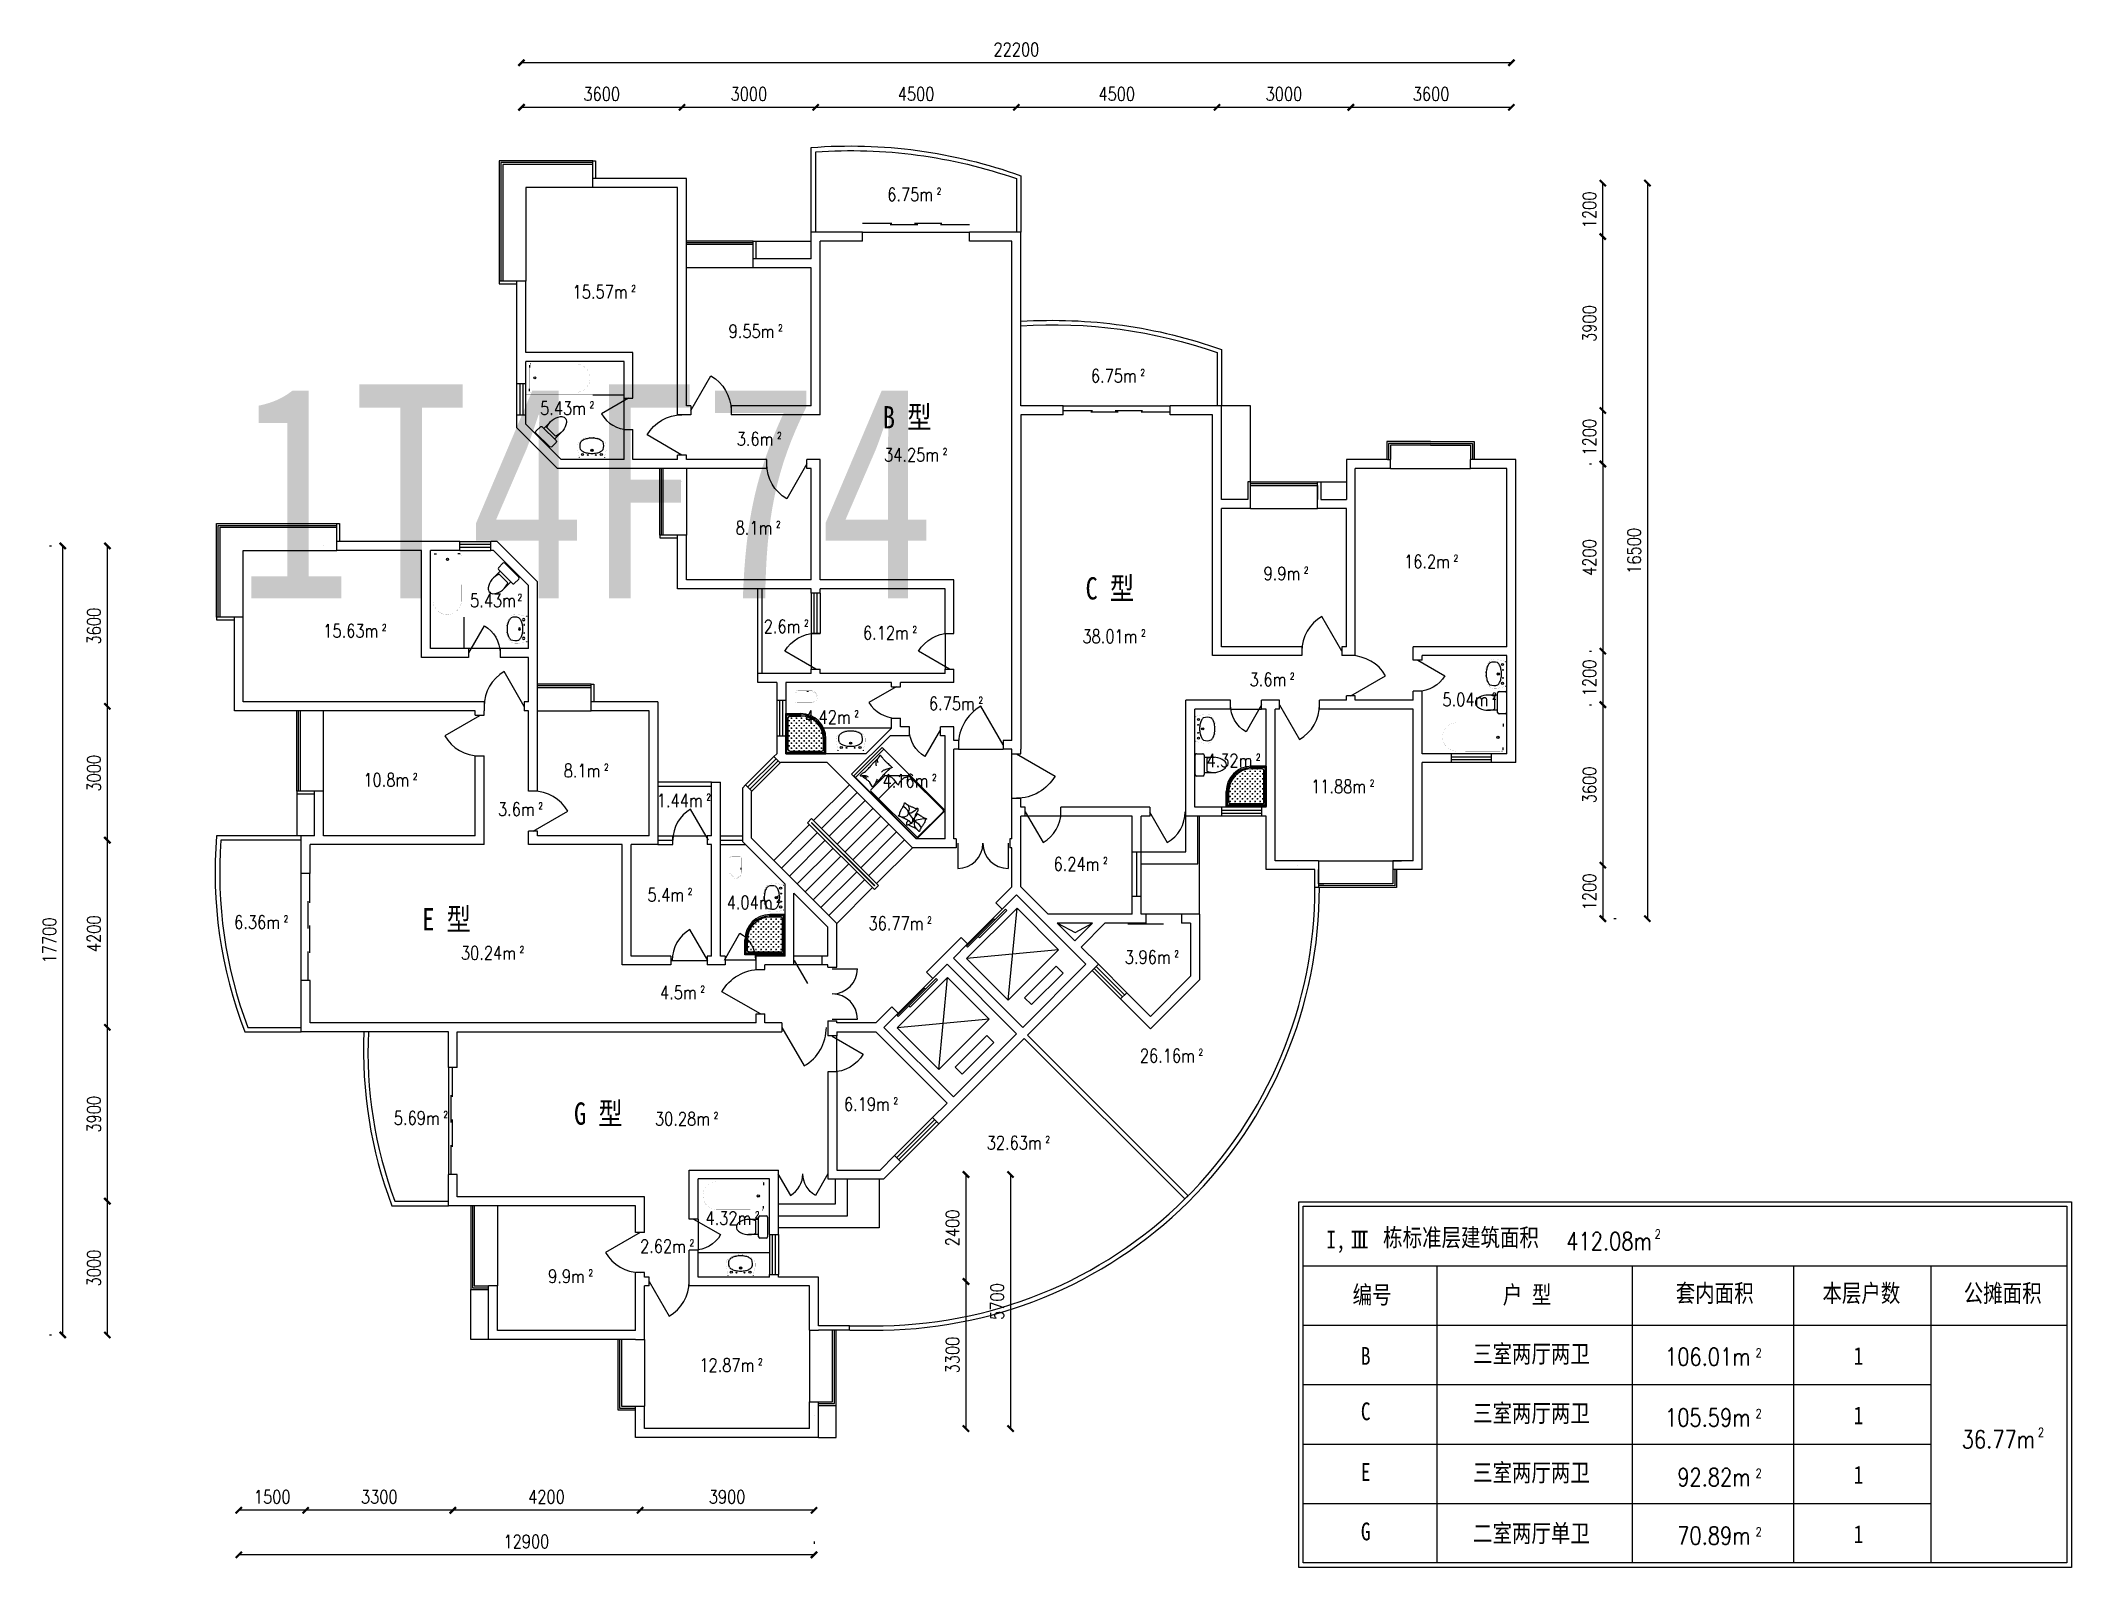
# Model space of a CAD drawing. Header units: millimetres. Extents: x 876 to 46420, y 423 to 34672.
import ezdxf
from ezdxf.enums import TextEntityAlignment as Align

# ---------------------------------------------------------------- set-up
doc = ezdxf.new("R2010")
doc.units = ezdxf.units.MM
for name, color, linetype in [('GROUND', 2, 'Continuous'), ('I', 6, 'Continuous'), ('JJ', 8, 'Continuous'), ('PUB_DIM', 3, 'Continuous'), ('PUB_TEXT', 7, 'Continuous'), ('PUB_WINDW', 7, 'Continuous'), ('STAIR', 2, 'Continuous'), ('TEXT', 5, 'Continuous'), ('WALL', 255, 'Continuous'), ('WINDOW', 2, 'Continuous'), ('WINDOW_TEXT', 7, 'Continuous'), ('Y', 6, 'Continuous')]:
    doc.layers.add(name, color=color, linetype=linetype)
doc.styles.add('-宋体', font='SimSun.ttf', dxfattribs={"width": 0.8})
doc.styles.add('DIM_FONT', font='SIMPLEX', dxfattribs={"width": 0.8})
doc.styles.add('S1', font='SimSun.ttf', dxfattribs={"width": 0.8})
doc.styles.add('SIMPLEX', font='SIMPLEX.SHX')
doc.styles.get("Standard").update_dxf_attribs({"font": 'arial.ttf'})
doc.dimstyles.new('AXIS', dxfattribs={"dimtxt": 300, "dimasz": 1, "dimexe": 250, "dimexo": 300, "dimgap": 0.09, "dimtad": 1, "dimdec": 0, "dimzin": 0, "dimdsep": 46, "dimtxsty": 'DIM_FONT', "dimblk": '_DIMX', "dimcen": 0.09, "dimse1": 1, "dimse2": 1, "dimclrt": 7, "dimadec": 0, "dimazin": 0, "dimtfac": 1, "dimtdec": 0, "dimtix": 1, "dimtmove": 2, "dimatfit": 3, "dimldrblk": '_DIMX', "dimfxl": 1, "dimtolj": 1, "dimtzin": 0, "dimarcsym": 0})
doc.dimstyles.new('DIMA', dxfattribs={"dimtxt": 300, "dimasz": 1, "dimexe": 250, "dimexo": 300, "dimgap": 150, "dimtad": 1, "dimdec": 0, "dimzin": 0, "dimdsep": 46, "dimtxsty": 'DIM_FONT', "dimblk": '_DIMX', "dimcen": 0.09, "dimse1": 1, "dimclrt": 7, "dimadec": 0, "dimazin": 0, "dimtfac": 1, "dimtdec": 0, "dimtix": 1, "dimtmove": 2, "dimatfit": 3, "dimldrblk": '_DIMX', "dimfxl": 1, "dimtolj": 1, "dimtzin": 0, "dimarcsym": 0})
doc.dimstyles.new('DIMB', dxfattribs={"dimtxt": 300, "dimasz": 1, "dimexe": 250, "dimexo": 300, "dimgap": 150, "dimtad": 1, "dimdec": 0, "dimzin": 0, "dimdsep": 46, "dimtxsty": 'DIM_FONT', "dimblk": '_DIMX', "dimcen": 0.09, "dimse2": 1, "dimclrt": 7, "dimadec": 0, "dimazin": 0, "dimtfac": 1, "dimtdec": 0, "dimtix": 1, "dimtmove": 2, "dimatfit": 3, "dimldrblk": '_DIMX', "dimfxl": 1, "dimtolj": 1, "dimtzin": 0, "dimarcsym": 0})
doc.dimstyles.new('DIMN', dxfattribs={"dimtxt": 300, "dimasz": 1, "dimexe": 250, "dimexo": 300, "dimgap": 0.09, "dimtad": 1, "dimdec": 0, "dimzin": 0, "dimdsep": 46, "dimtxsty": 'DIM_FONT', "dimblk": '_DIMX', "dimcen": 0.09, "dimclrt": 7, "dimadec": 0, "dimazin": 0, "dimtfac": 1, "dimtdec": 0, "dimtix": 1, "dimtmove": 2, "dimatfit": 3, "dimldrblk": '_DIMX', "dimfxl": 1, "dimtolj": 1, "dimtzin": 0, "dimarcsym": 0})

msp = doc.modelspace()

# ---------------------------------------------------------------- texts
at = {"layer": 'PUB_TEXT', "style": '-宋体', "width": 0.8}
msp.add_text('1T4F74', height=4800, dxfattribs=at).set_placement((5262, 22159))

# ---------------------------------------------------------------- blocks, each defined once
blk = doc.blocks.new('_DBLK')
blk.add_line((-0.5, 0), (0, -0.866))
blk.add_arc((-0.5, 0), 1, 300, 0)
at = {"style": 'SIMPLEX', "flags": 9}
blk.add_attdef('A', text='', height=1, dxfattribs=at).set_placement((0, 1.5), align=Align.MIDDLE)
blk = doc.blocks.new('_WBLK')
for p, q in [((-0.5, 0.5), (0.5, 0.5)), ((0.5, 0.167), (-0.5, 0.167)), ((0.5, -0.167), (-0.5, -0.167)), ((-0.5, -0.5), (0.5, -0.5))]:
    blk.add_line(p, q)
at = {"style": 'SIMPLEX', "flags": 9}
blk.add_attdef('A', text='', height=1, dxfattribs=at).set_placement((0, 1.5), align=Align.MIDDLE)
blk = doc.blocks.new('M_A6')
blk.add_line((0.5, 0), (0.5, 0))
blk = doc.blocks.new('_A0LHZ')
for p, q in [((-0.5, 0.016), (-0.227, 0.016)), ((-0.242, 0.003), (0.015, 0.003)), ((-0.015, 0.016), (0.242, 0.016)), ((0.227, 0.003), (0.5, 0.003))]:
    blk.add_line(p, q)
blk = doc.blocks.new('_A2CPR')
blk.add_line((0, 0.154), (1, 0.154))
blk = doc.blocks.new('_LIFTD')
for points in [[(-0.548, -0.602), (-0.548, -0.774), (0.241, -0.774), (0.241, -0.602), (-0.548, -0.602)], [(-0.241, -0.784), (-0.241, -0.955), (0.548, -0.955), (0.548, -0.784), (-0.241, -0.784)]]:
    blk.add_lwpolyline(points)
blk = doc.blocks.new('_DBLK1')
for p, q in [((-0.47, 0), (-0.47, -0.47)), ((0.47, 0), (0.47, -0.47))]:
    blk.add_line(p, q)
for centre, start, end in [((-0.47, 0), 270, 0), ((0.47, 0), 180, 270)]:
    blk.add_arc(centre, 0.47, start, end)
at = {"layer": 'WINDOW_TEXT', "style": 'SIMPLEX', "flags": 9}
blk.add_attdef('A', text='', height=1, dxfattribs=at).set_placement((0, 1.5), align=Align.MIDDLE)
blk = doc.blocks.new('_E3NPP')
at = {"layer": 'JJ'}
for p, q in [((-250, 30), (-250, 170)), ((-220, 200), (220, 200)), ((220, 0), (-220, 0)), ((-170, 200), (-170, 430)), ((-140, 260), (140, 260)), ((170, 200), (170, 430)), ((250, 170), (250, 30))]:
    blk.add_line(p, q, dxfattribs=at)
for centre, radius, start, end in [((227, 413), 398, 143.3619, 202.5495), ((0, 590), 110, 33.4509, 146.5491), ((-227, 413), 398, 337.4505, 36.6381), ((-220, 170), 30, 90, 180), ((-220, 30), 30, 180, 270), ((220, 170), 30, 0, 90), ((220, 30), 30, 270, 0)]:
    blk.add_arc(centre, radius, start, end, dxfattribs=at)
blk = doc.blocks.new('M_E11')
for p, q in [((-280, -10), (-280, 0)), ((280, 0), (280, -10)), ((-251, -189), (-251, -186)), ((-248, -183), (-250, -185))]:
    blk.add_line(p, q)
at = {"const_width": 1.5}
for points in [[(-280, 0), (280, 0)], [(-326, -200), (-280, -5)], [(326, -204), (280, -5)]]:
    blk.add_lwpolyline(points, dxfattribs=at)
for points in [[(-326, -200, 0.008223), (-326, -204, 0.149285)], [(-326, -266, 0.149285), (-304, -337, 0.107079), (-231, -408, 0.075625), (-131, -450, 0.062436), (-1, -467, 0.062436), (130, -452, 0.075625), (230, -410, 0.107079), (304, -339, 0.149285), (326, -268, 0.005205), (326, -266, 0.086596)]]:
    blk.add_lwpolyline(points, format="xyb", dxfattribs=at)
at = {"const_width": 1.5, "flags": 128}
for points in [[(-326, -204), (-326, -268)], [(326, -204), (326, -268)]]:
    blk.add_lwpolyline(points, dxfattribs=at)
at = {"flags": 128}
for points in [[(-253, -188, 0.172546), (-250, -358, 0.726395)], [(253, -188, -0.172546), (250, -358, -0.726395)]]:
    blk.add_lwpolyline(points, format="xyb", dxfattribs=at)
for points in [[(253, -188, 0.098208), (193, -141, 0.066287), (110, -111, 0.052428), (0, -100, 0.052428), (-110, -111, 0.066287), (-193, -141, 0.093876), (-251, -186, 0.171377)], [(-250, -358, 0.091341), (-193, -401, 0.066287), (-110, -431, 0.052428), (0, -442, 0.052428), (110, -431, 0.066287), (193, -401, 0.091756), (250, -358, 0.171377)]]:
    blk.add_lwpolyline(points, format="xyb")
for centre, radius in [((-210, -75), 24), ((-210, -75), 24), ((-210, -75), 24), ((-90, -65), 10), ((0, -170), 25), ((0, -170), 15), ((90, -65), 10), ((210, -75), 24)]:
    blk.add_circle(centre, radius)
blk.add_arc((-250, -186), 1, 131.3224, 180)
at = {"width": 0.8, "flags": 9}
for tag in ['XSIZE', 'YSIZE']:
    blk.add_attdef(tag, (0, 0), '', height=0.5, dxfattribs=at)
blk = doc.blocks.new('M_A15FYM')
blk.add_line((-0.5, 0), (0, -0.866))
blk = doc.blocks.new('M_E4')
for p, q in [((670, -80), (670, -137)), ((670, -86), (670, -97)), ((670, -663), (670, -614))]:
    blk.add_line(p, q)
at = {"const_width": 1.5}
for points in [[(-750, -750), (-750, 0)], [(-750, 0), (750, 0)], [(750, 0), (750, -750)], [(608, -56), (640, -56)], [(670, -90), (670, -656)], [(750, -750), (-750, -750)], [(670, -663), (670, -655)]]:
    blk.add_lwpolyline(points, dxfattribs=at)
for points in [[(-399, -56, 0.930688), (-388, -693, 0.930688)], [(670, -86, 0.414214), (640, -56, 0.414214)], [(670, -90, 0.041784), (670, -85, 0.412615)], [(640, -693, 0.414214), (670, -663, 0.414214)]]:
    blk.add_lwpolyline(points, format="xyb", dxfattribs=at)
at = {"const_width": 1.5, "flags": 128}
for points in [[(-399, -56), (608, -56)], [(-399, -694), (645, -692)]]:
    blk.add_lwpolyline(points, dxfattribs=at)
for radius in [25, 23]:
    blk.add_circle((550, -381), radius)
blk.add_arc((640, -663), 30, 270, 280.176)
at = {"width": 0.8, "flags": 9}
for tag in ['XSIZE', 'YSIZE']:
    blk.add_attdef(tag, (0, 0), '', height=0.5, dxfattribs=at)
blk = doc.blocks.new('_E0GNZ')
at = {"layer": 'JJ'}
h = blk.add_hatch(dxfattribs=at)
h.set_pattern_fill('CROSS', color=256, scale=200, style=0)
h.set_pattern_definition([(0, (-89213.87, -122540.32), (50, 50), [25, -75]), (90, (-89201.37, -122552.82), (-50, 50), [25, -75])])
h.paths.add_polyline_path([(50, 80, 0.414214), (80, 50), (720, 50, 0.414214), (750, 80), (750, 300, 0.414214), (300, 750), (80, 750, 0.414214), (50, 720)])
for p, q in [((0, 800), (300, 800)), ((0, 0), (0, 800)), ((0, 750), (25, 750)), ((25, 0), (25, 800)), ((25, 775), (300, 775)), ((50, 80), (50, 720)), ((80, 750), (300, 750)), ((300, 750), (300, 800)), ((654, 654), (618, 618)), ((0, 25), (800, 25)), ((0, 0), (800, 0)), ((80, 50), (720, 50)), ((750, 80), (750, 300)), ((750, 300), (800, 300)), ((750, 0), (750, 25)), ((775, 25), (775, 300)), ((800, 0), (800, 300))]:
    blk.add_line(p, q, dxfattribs=at)
for centre, radius, start, end in [((80, 720), 30, 90, 180), ((300, 300), 500, 0, 90), ((300, 300), 475, 0, 90), ((300, 300), 450, 0, 90), ((80, 80), 30, 180, 270), ((720, 80), 30, 270, 0)]:
    blk.add_arc(centre, radius, start, end, dxfattribs=at)
at = {"style": 'DIM_FONT', "width": 0.8, "flags": 9}
for tag in ['XSIZE', 'YSIZE']:
    blk.add_attdef(tag, (0, 0), '', height=0.5, dxfattribs=at)
blk = doc.blocks.new('M_E2')
blk.add_line((-306, -118), (-266, -118))
at = {"const_width": 1.5}
for points in [[(-366, 138, 0.97895), (-366, -138, 0.97895)], [(-366, 118, 0.97895), (-366, -118, 0.97895)], [(-306, 118, 0.414214), (-316, 108, 0.414214)], [(0, 88, 0.462192), (-59, 137, 0.462192)], [(-20, 88, 0.414214), (-50, 118, 0.414214)], [(-316, -108, 0.414214), (-306, -118, 0.414214)], [(-59, -137, 0.462192), (0, -88, 0.462192)], [(-50, -118, 0.414214), (-20, -88, 0.414214)]]:
    blk.add_lwpolyline(points, format="xyb", dxfattribs=at)
for points in [[(-366, 137), (-59, 137)], [(-316, 118), (-366, 118)], [(-340, 118), (-266, 118)], [(-316, 108), (-316, -108)], [(-50, 118), (-267, 118)], [(-20, -88), (-20, 88)], [(0, 88), (0, -88)], [(-381, -137), (-59, -137)], [(-316, -118), (-366, -118)], [(-340, -118), (-266, -118)], [(-266, -118), (-50, -118)]]:
    blk.add_lwpolyline(points, dxfattribs=at)
at = {"width": 0.8, "flags": 9}
for tag in ['XSIZE', 'YSIZE']:
    blk.add_attdef(tag, (0, 0), '', height=0.5, dxfattribs=at)
blk = doc.blocks.new('_DIMX')
at = {"const_width": 50}
blk.add_lwpolyline([(-70, -70), (70, 70)], dxfattribs=at)
blk = doc.blocks.new('*D16')
at = {"color": 0, "linetype": 'ByBlock', "transparency": 16777216}
blk.add_line((94115, -235554), (94115, -232556), dxfattribs=at)
at = {"layer": 'DEFPOINTS', "color": 0, "linetype": 'ByBlock', "transparency": 16777216}
for p in [(94115, -232555), (94115, -232555), (94115, -235555)]:
    blk.add_point(p, dxfattribs=at)
at = {"color": 0, "linetype": 'ByBlock', "transparency": 16777216}
for p, rotation in [((94115, -232555), 90), ((94115, -235555), 270)]:
    blk.add_blockref('_DIMX', p, dxfattribs=dict(at, rotation=rotation))
at = {"color": 7, "linetype": 'ByBlock', "transparency": 16777216, "insert": (93815, -234055), "char_height": 300, "attachment_point": 5, "rotation": 90, "style": 'DIM_FONT'}
blk.add_mtext('\\A1;3000', dxfattribs=at)
blk = doc.blocks.new('*D17')
at = {"color": 0, "linetype": 'ByBlock', "transparency": 16777216}
blk.add_line((94115, -232554), (94115, -228656), dxfattribs=at)
at = {"layer": 'DEFPOINTS', "color": 0, "linetype": 'ByBlock', "transparency": 16777216}
for p in [(94115, -228655), (94115, -228655), (94115, -232555)]:
    blk.add_point(p, dxfattribs=at)
at = {"color": 0, "linetype": 'ByBlock', "transparency": 16777216}
for p, rotation in [((94115, -228655), 90), ((94115, -232555), 270)]:
    blk.add_blockref('_DIMX', p, dxfattribs=dict(at, rotation=rotation))
at = {"color": 7, "linetype": 'ByBlock', "transparency": 16777216, "insert": (93815, -230605), "char_height": 300, "attachment_point": 5, "rotation": 90, "style": 'DIM_FONT'}
blk.add_mtext('\\A1;3900', dxfattribs=at)
blk = doc.blocks.new('*D18')
at = {"color": 0, "linetype": 'ByBlock', "transparency": 16777216}
blk.add_line((94115, -228654), (94115, -224456), dxfattribs=at)
at = {"layer": 'DEFPOINTS', "color": 0, "linetype": 'ByBlock', "transparency": 16777216}
for p in [(94115, -224455), (94115, -224455), (94115, -228655)]:
    blk.add_point(p, dxfattribs=at)
at = {"color": 0, "linetype": 'ByBlock', "transparency": 16777216}
for p, rotation in [((94115, -224455), 90), ((94115, -228655), 270)]:
    blk.add_blockref('_DIMX', p, dxfattribs=dict(at, rotation=rotation))
at = {"color": 7, "linetype": 'ByBlock', "transparency": 16777216, "insert": (93815, -226555), "char_height": 300, "attachment_point": 5, "rotation": 90, "style": 'DIM_FONT'}
blk.add_mtext('\\A1;4200', dxfattribs=at)
blk = doc.blocks.new('*D19')
at = {"color": 0, "linetype": 'ByBlock', "transparency": 16777216}
blk.add_line((94115, -224454), (94115, -221456), dxfattribs=at)
at = {"layer": 'DEFPOINTS', "color": 0, "linetype": 'ByBlock', "transparency": 16777216}
for p in [(94115, -221455), (94115, -221455), (94115, -224455)]:
    blk.add_point(p, dxfattribs=at)
at = {"color": 0, "linetype": 'ByBlock', "transparency": 16777216}
for p, rotation in [((94115, -221455), 90), ((94115, -224455), 270)]:
    blk.add_blockref('_DIMX', p, dxfattribs=dict(at, rotation=rotation))
at = {"color": 7, "linetype": 'ByBlock', "transparency": 16777216, "insert": (93815, -222955), "char_height": 300, "attachment_point": 5, "rotation": 90, "style": 'DIM_FONT'}
blk.add_mtext('\\A1;3000', dxfattribs=at)
blk = doc.blocks.new('*D20')
at = {"color": 0, "linetype": 'ByBlock', "transparency": 16777216}
blk.add_line((94115, -221454), (94115, -217856), dxfattribs=at)
at = {"layer": 'DEFPOINTS', "color": 0, "linetype": 'ByBlock', "transparency": 16777216}
for p in [(94115, -217855), (94115, -217855), (94115, -221455)]:
    blk.add_point(p, dxfattribs=at)
at = {"color": 0, "linetype": 'ByBlock', "transparency": 16777216}
for p, rotation in [((94115, -217855), 90), ((94115, -221455), 270)]:
    blk.add_blockref('_DIMX', p, dxfattribs=dict(at, rotation=rotation))
at = {"color": 7, "linetype": 'ByBlock', "transparency": 16777216, "insert": (93815, -219655), "char_height": 300, "attachment_point": 5, "rotation": 90, "style": 'DIM_FONT'}
blk.add_mtext('\\A1;3600', dxfattribs=at)
blk = doc.blocks.new('*D21')
at = {"color": 0, "linetype": 'ByBlock', "transparency": 16777216}
for p, q in [((92815, -217855), (92865, -217855)), ((93115, -235554), (93115, -217856)), ((92815, -235555), (92865, -235555))]:
    blk.add_line(p, q, dxfattribs=at)
at = {"layer": 'DEFPOINTS', "color": 0, "linetype": 'ByBlock', "transparency": 16777216}
for p in [(93115, -217855), (93115, -217855), (93115, -235555)]:
    blk.add_point(p, dxfattribs=at)
at = {"color": 0, "linetype": 'ByBlock', "transparency": 16777216}
for p, rotation in [((93115, -217855), 90), ((93115, -235555), 270)]:
    blk.add_blockref('_DIMX', p, dxfattribs=dict(at, rotation=rotation))
at = {"color": 7, "linetype": 'ByBlock', "transparency": 16777216, "insert": (92815, -226705), "char_height": 300, "attachment_point": 5, "rotation": 90, "style": 'DIM_FONT'}
blk.add_mtext('\\A1;17700', dxfattribs=at)
blk = doc.blocks.new('*D22')
at = {"color": 0, "linetype": 'ByBlock', "transparency": 16777216}
blk.add_line((109962, -239488), (106064, -239488), dxfattribs=at)
at = {"layer": 'DEFPOINTS', "color": 0, "linetype": 'ByBlock', "transparency": 16777216}
for p in [(106063, -239488), (106063, -239488), (109963, -239488)]:
    blk.add_point(p, dxfattribs=at)
at = {"color": 0, "linetype": 'ByBlock', "transparency": 16777216, "rotation": 180}
blk.add_blockref('_DIMX', (106063, -239488), dxfattribs=at)
at = {"color": 0, "linetype": 'ByBlock', "transparency": 16777216}
blk.add_blockref('_DIMX', (109963, -239488), dxfattribs=at)
at = {"color": 7, "linetype": 'ByBlock', "transparency": 16777216, "insert": (108013, -239188), "char_height": 300, "attachment_point": 5, "style": 'DIM_FONT'}
blk.add_mtext('\\A1;3900', dxfattribs=at)
blk = doc.blocks.new('*D23')
at = {"color": 0, "linetype": 'ByBlock', "transparency": 16777216}
blk.add_line((106062, -239488), (101864, -239488), dxfattribs=at)
at = {"layer": 'DEFPOINTS', "color": 0, "linetype": 'ByBlock', "transparency": 16777216}
for p in [(101863, -239488), (101863, -239488), (106063, -239488)]:
    blk.add_point(p, dxfattribs=at)
at = {"color": 0, "linetype": 'ByBlock', "transparency": 16777216, "rotation": 180}
blk.add_blockref('_DIMX', (101863, -239488), dxfattribs=at)
at = {"color": 0, "linetype": 'ByBlock', "transparency": 16777216}
blk.add_blockref('_DIMX', (106063, -239488), dxfattribs=at)
at = {"color": 7, "linetype": 'ByBlock', "transparency": 16777216, "insert": (103963, -239188), "char_height": 300, "attachment_point": 5, "style": 'DIM_FONT'}
blk.add_mtext('\\A1;4200', dxfattribs=at)
blk = doc.blocks.new('*D24')
at = {"color": 0, "linetype": 'ByBlock', "transparency": 16777216}
blk.add_line((101862, -239488), (98564, -239488), dxfattribs=at)
at = {"layer": 'DEFPOINTS', "color": 0, "linetype": 'ByBlock', "transparency": 16777216}
for p in [(98563, -239488), (98563, -239488), (101863, -239488)]:
    blk.add_point(p, dxfattribs=at)
at = {"color": 0, "linetype": 'ByBlock', "transparency": 16777216, "rotation": 180}
blk.add_blockref('_DIMX', (98563, -239488), dxfattribs=at)
at = {"color": 0, "linetype": 'ByBlock', "transparency": 16777216}
blk.add_blockref('_DIMX', (101863, -239488), dxfattribs=at)
at = {"color": 7, "linetype": 'ByBlock', "transparency": 16777216, "insert": (100213, -239188), "char_height": 300, "attachment_point": 5, "style": 'DIM_FONT'}
blk.add_mtext('\\A1;3300', dxfattribs=at)
blk = doc.blocks.new('*D25')
at = {"color": 0, "linetype": 'ByBlock', "transparency": 16777216}
blk.add_line((183291, -239488), (181793, -239488), dxfattribs=at)
at = {"layer": 'DEFPOINTS', "color": 0, "linetype": 'ByBlock', "transparency": 16777216}
for p in [(181792, -239488), (181792, -239488), (183292, -239488)]:
    blk.add_point(p, dxfattribs=at)
at = {"color": 0, "linetype": 'ByBlock', "transparency": 16777216, "rotation": 180}
blk.add_blockref('_DIMX', (181792, -239488), dxfattribs=at)
at = {"color": 0, "linetype": 'ByBlock', "transparency": 16777216}
blk.add_blockref('_DIMX', (183292, -239488), dxfattribs=at)
at = {"color": 7, "linetype": 'ByBlock', "transparency": 16777216, "insert": (182542, -239188), "char_height": 300, "attachment_point": 5, "style": 'DIM_FONT'}
blk.add_mtext('\\A1;1500', dxfattribs=at)
blk = doc.blocks.new('*D26')
at = {"color": 0, "linetype": 'ByBlock', "transparency": 16777216}
for p, q in [((194692, -240188), (194692, -240238)), ((194691, -240488), (181793, -240488))]:
    blk.add_line(p, q, dxfattribs=at)
at = {"layer": 'DEFPOINTS', "color": 0, "linetype": 'ByBlock', "transparency": 16777216}
for p in [(181792, -240488), (181792, -240488), (194692, -240488)]:
    blk.add_point(p, dxfattribs=at)
at = {"color": 0, "linetype": 'ByBlock', "transparency": 16777216, "rotation": 180}
blk.add_blockref('_DIMX', (181792, -240488), dxfattribs=at)
at = {"color": 0, "linetype": 'ByBlock', "transparency": 16777216}
blk.add_blockref('_DIMX', (194692, -240488), dxfattribs=at)
at = {"color": 7, "linetype": 'ByBlock', "transparency": 16777216, "insert": (188242, -240188), "char_height": 300, "attachment_point": 5, "style": 'DIM_FONT'}
blk.add_mtext('\\A1;12900', dxfattribs=at)
blk = doc.blocks.new('*D27')
at = {"color": 0, "linetype": 'ByBlock', "transparency": 16777216}
blk.add_line((113371, -231956), (113371, -234354), dxfattribs=at)
at = {"layer": 'DEFPOINTS', "color": 0, "linetype": 'ByBlock', "transparency": 16777216}
for p in [(113371, -231955), (113371, -234355), (113371, -234355)]:
    blk.add_point(p, dxfattribs=at)
at = {"color": 0, "linetype": 'ByBlock', "transparency": 16777216}
for p, rotation in [((113371, -231955), 90), ((113371, -234355), 270)]:
    blk.add_blockref('_DIMX', p, dxfattribs=dict(at, rotation=rotation))
at = {"color": 7, "linetype": 'ByBlock', "transparency": 16777216, "insert": (113071, -233155), "char_height": 300, "attachment_point": 5, "rotation": 90, "style": 'DIM_FONT'}
blk.add_mtext('\\A1;2400', dxfattribs=at)
blk = doc.blocks.new('*D28')
at = {"color": 0, "linetype": 'ByBlock', "transparency": 16777216}
blk.add_line((113371, -234356), (113371, -237654), dxfattribs=at)
at = {"layer": 'DEFPOINTS', "color": 0, "linetype": 'ByBlock', "transparency": 16777216}
for p in [(113371, -234355), (113371, -237655), (113371, -237655)]:
    blk.add_point(p, dxfattribs=at)
at = {"color": 0, "linetype": 'ByBlock', "transparency": 16777216}
for p, rotation in [((113371, -234355), 90), ((113371, -237655), 270)]:
    blk.add_blockref('_DIMX', p, dxfattribs=dict(at, rotation=rotation))
at = {"color": 7, "linetype": 'ByBlock', "transparency": 16777216, "insert": (113071, -236005), "char_height": 300, "attachment_point": 5, "rotation": 90, "style": 'DIM_FONT'}
blk.add_mtext('\\A1;3300', dxfattribs=at)
blk = doc.blocks.new('*D29')
at = {"color": 0, "linetype": 'ByBlock', "transparency": 16777216}
blk.add_line((114371, -231956), (114371, -237654), dxfattribs=at)
at = {"layer": 'DEFPOINTS', "color": 0, "linetype": 'ByBlock', "transparency": 16777216}
for p in [(114371, -231955), (114371, -237655), (114371, -237655)]:
    blk.add_point(p, dxfattribs=at)
at = {"color": 0, "linetype": 'ByBlock', "transparency": 16777216}
for p, rotation in [((114371, -231955), 90), ((114371, -237655), 270)]:
    blk.add_blockref('_DIMX', p, dxfattribs=dict(at, rotation=rotation))
at = {"color": 7, "linetype": 'ByBlock', "transparency": 16777216, "insert": (114071, -234805), "char_height": 300, "attachment_point": 5, "rotation": 90, "style": 'DIM_FONT'}
blk.add_mtext('\\A1;5700', dxfattribs=at)
blk = doc.blocks.new('*D30')
at = {"color": 0, "linetype": 'ByBlock', "transparency": 16777216}
for p, q in [((127653, -216016), (127653, -214818)), ((127353, -216017), (127403, -216017))]:
    blk.add_line(p, q, dxfattribs=at)
at = {"layer": 'DEFPOINTS', "color": 0, "linetype": 'ByBlock', "transparency": 16777216}
for p in [(127653, -214817), (127653, -214817), (127653, -216017)]:
    blk.add_point(p, dxfattribs=at)
at = {"color": 0, "linetype": 'ByBlock', "transparency": 16777216}
for p, rotation in [((127653, -214817), 90), ((127653, -216017), 270)]:
    blk.add_blockref('_DIMX', p, dxfattribs=dict(at, rotation=rotation))
at = {"color": 7, "linetype": 'ByBlock', "transparency": 16777216, "insert": (127353, -215417), "char_height": 300, "attachment_point": 5, "rotation": 90, "style": 'DIM_FONT'}
blk.add_mtext('\\A1;1200', dxfattribs=at)
blk = doc.blocks.new('*D31')
at = {"color": 0, "linetype": 'ByBlock', "transparency": 16777216}
blk.add_line((127653, -214816), (127653, -210918), dxfattribs=at)
at = {"layer": 'DEFPOINTS', "color": 0, "linetype": 'ByBlock', "transparency": 16777216}
for p in [(127653, -210917), (127653, -210917), (127653, -214817)]:
    blk.add_point(p, dxfattribs=at)
at = {"color": 0, "linetype": 'ByBlock', "transparency": 16777216}
for p, rotation in [((127653, -210917), 90), ((127653, -214817), 270)]:
    blk.add_blockref('_DIMX', p, dxfattribs=dict(at, rotation=rotation))
at = {"color": 7, "linetype": 'ByBlock', "transparency": 16777216, "insert": (127353, -212867), "char_height": 300, "attachment_point": 5, "rotation": 90, "style": 'DIM_FONT'}
blk.add_mtext('\\A1;3900', dxfattribs=at)
blk = doc.blocks.new('*D32')
at = {"color": 0, "linetype": 'ByBlock', "transparency": 16777216}
for p, q in [((127353, -216017), (127403, -216017)), ((127653, -216018), (127653, -220216)), ((127353, -220217), (127403, -220217))]:
    blk.add_line(p, q, dxfattribs=at)
at = {"layer": 'DEFPOINTS', "color": 0, "linetype": 'ByBlock', "transparency": 16777216}
for p in [(127653, -216017), (127653, -220217), (127653, -220217)]:
    blk.add_point(p, dxfattribs=at)
at = {"color": 0, "linetype": 'ByBlock', "transparency": 16777216}
for p, rotation in [((127653, -216017), 90), ((127653, -220217), 270)]:
    blk.add_blockref('_DIMX', p, dxfattribs=dict(at, rotation=rotation))
at = {"color": 7, "linetype": 'ByBlock', "transparency": 16777216, "insert": (127353, -218117), "char_height": 300, "attachment_point": 5, "rotation": 90, "style": 'DIM_FONT'}
blk.add_mtext('\\A1;4200', dxfattribs=at)
blk = doc.blocks.new('*D33')
at = {"color": 0, "linetype": 'ByBlock', "transparency": 16777216}
for p, q in [((127353, -220217), (127403, -220217)), ((127653, -220218), (127653, -221416)), ((127353, -221417), (127403, -221417))]:
    blk.add_line(p, q, dxfattribs=at)
at = {"layer": 'DEFPOINTS', "color": 0, "linetype": 'ByBlock', "transparency": 16777216}
for p in [(127653, -220217), (127653, -221417), (127653, -221417)]:
    blk.add_point(p, dxfattribs=at)
at = {"color": 0, "linetype": 'ByBlock', "transparency": 16777216}
for p, rotation in [((127653, -220217), 90), ((127653, -221417), 270)]:
    blk.add_blockref('_DIMX', p, dxfattribs=dict(at, rotation=rotation))
at = {"color": 7, "linetype": 'ByBlock', "transparency": 16777216, "insert": (127353, -220817), "char_height": 300, "attachment_point": 5, "rotation": 90, "style": 'DIM_FONT'}
blk.add_mtext('\\A1;1200', dxfattribs=at)
blk = doc.blocks.new('*D34')
at = {"color": 0, "linetype": 'ByBlock', "transparency": 16777216}
for p, q in [((127353, -221417), (127403, -221417)), ((127653, -221418), (127653, -225016))]:
    blk.add_line(p, q, dxfattribs=at)
at = {"layer": 'DEFPOINTS', "color": 0, "linetype": 'ByBlock', "transparency": 16777216}
for p in [(127653, -221417), (127653, -225017), (127653, -225017)]:
    blk.add_point(p, dxfattribs=at)
at = {"color": 0, "linetype": 'ByBlock', "transparency": 16777216}
for p, rotation in [((127653, -221417), 90), ((127653, -225017), 270)]:
    blk.add_blockref('_DIMX', p, dxfattribs=dict(at, rotation=rotation))
at = {"color": 7, "linetype": 'ByBlock', "transparency": 16777216, "insert": (127353, -223217), "char_height": 300, "attachment_point": 5, "rotation": 90, "style": 'DIM_FONT'}
blk.add_mtext('\\A1;3600', dxfattribs=at)
blk = doc.blocks.new('*D35')
at = {"color": 0, "linetype": 'ByBlock', "transparency": 16777216}
for p, q in [((127653, -225018), (127653, -226216)), ((127953, -226217), (127903, -226217))]:
    blk.add_line(p, q, dxfattribs=at)
at = {"layer": 'DEFPOINTS', "color": 0, "linetype": 'ByBlock', "transparency": 16777216}
for p in [(127653, -225017), (127653, -226217), (127653, -226217)]:
    blk.add_point(p, dxfattribs=at)
at = {"color": 0, "linetype": 'ByBlock', "transparency": 16777216}
for p, rotation in [((127653, -225017), 90), ((127653, -226217), 270)]:
    blk.add_blockref('_DIMX', p, dxfattribs=dict(at, rotation=rotation))
at = {"color": 7, "linetype": 'ByBlock', "transparency": 16777216, "insert": (127353, -225617), "char_height": 300, "attachment_point": 5, "rotation": 90, "style": 'DIM_FONT'}
blk.add_mtext('\\A1;1200', dxfattribs=at)
blk = doc.blocks.new('*D36')
at = {"color": 0, "linetype": 'ByBlock', "transparency": 16777216}
blk.add_line((213382.313626, -209717.536188), (213382.313626, -226215.536188), dxfattribs=at)
at = {"layer": 'DEFPOINTS', "color": 0, "linetype": 'ByBlock', "transparency": 16777216}
for p in [(213382.313626, -209716.536188), (213382.313626, -226216.536188), (213382.313626, -226216.536188)]:
    blk.add_point(p, dxfattribs=at)
at = {"color": 0, "linetype": 'ByBlock', "transparency": 16777216}
for p, rotation in [((213382.313626, -209716.536188), 90), ((213382.313626, -226216.536188), 270)]:
    blk.add_blockref('_DIMX', p, dxfattribs=dict(at, rotation=rotation))
at = {"color": 7, "linetype": 'ByBlock', "transparency": 16777216, "insert": (213082.313626, -217966.536188), "char_height": 300, "attachment_point": 5, "rotation": 90, "style": 'DIM_FONT'}
blk.add_mtext('\\A1;16500', dxfattribs=at)
blk = doc.blocks.new('*D37')
at = {"color": 0, "linetype": 'ByBlock', "transparency": 16777216}
blk.add_line((212382.313626, -210915.536188), (212382.313626, -209717.536188), dxfattribs=at)
at = {"layer": 'DEFPOINTS', "color": 0, "linetype": 'ByBlock', "transparency": 16777216}
for p in [(212382.313626, -209716.536188), (212382.313626, -209716.536188), (212382.313626, -210916.536188)]:
    blk.add_point(p, dxfattribs=at)
at = {"color": 0, "linetype": 'ByBlock', "transparency": 16777216}
for p, rotation in [((212382.313626, -209716.536188), 90), ((212382.313626, -210916.536188), 270)]:
    blk.add_blockref('_DIMX', p, dxfattribs=dict(at, rotation=rotation))
at = {"color": 7, "linetype": 'ByBlock', "transparency": 16777216, "insert": (212082.313626, -210316.536188), "char_height": 300, "attachment_point": 5, "rotation": 90, "style": 'DIM_FONT'}
blk.add_mtext('\\A1;1200', dxfattribs=at)
blk = doc.blocks.new('*D38')
at = {"color": 0, "linetype": 'ByBlock', "transparency": 16777216}
blk.add_line((125601, -208017), (122003, -208017), dxfattribs=at)
at = {"layer": 'DEFPOINTS', "color": 0, "linetype": 'ByBlock', "transparency": 16777216}
for p in [(122002, -208017), (122002, -208017), (125602, -208017)]:
    blk.add_point(p, dxfattribs=at)
at = {"color": 0, "linetype": 'ByBlock', "transparency": 16777216, "rotation": 180}
blk.add_blockref('_DIMX', (122002, -208017), dxfattribs=at)
at = {"color": 0, "linetype": 'ByBlock', "transparency": 16777216}
blk.add_blockref('_DIMX', (125602, -208017), dxfattribs=at)
at = {"color": 7, "linetype": 'ByBlock', "transparency": 16777216, "insert": (123802, -207717), "char_height": 300, "attachment_point": 5, "style": 'DIM_FONT'}
blk.add_mtext('\\A1;3600', dxfattribs=at)
blk = doc.blocks.new('*D39')
at = {"color": 0, "linetype": 'ByBlock', "transparency": 16777216}
blk.add_line((122001, -208017), (119003, -208017), dxfattribs=at)
at = {"layer": 'DEFPOINTS', "color": 0, "linetype": 'ByBlock', "transparency": 16777216}
for p in [(119002, -208017), (119002, -208017), (122002, -208017)]:
    blk.add_point(p, dxfattribs=at)
at = {"color": 0, "linetype": 'ByBlock', "transparency": 16777216, "rotation": 180}
blk.add_blockref('_DIMX', (119002, -208017), dxfattribs=at)
at = {"color": 0, "linetype": 'ByBlock', "transparency": 16777216}
blk.add_blockref('_DIMX', (122002, -208017), dxfattribs=at)
at = {"color": 7, "linetype": 'ByBlock', "transparency": 16777216, "insert": (120502, -207717), "char_height": 300, "attachment_point": 5, "style": 'DIM_FONT'}
blk.add_mtext('\\A1;3000', dxfattribs=at)
blk = doc.blocks.new('*D40')
at = {"color": 0, "linetype": 'ByBlock', "transparency": 16777216}
blk.add_line((119001, -208017), (114503, -208017), dxfattribs=at)
at = {"layer": 'DEFPOINTS', "color": 0, "linetype": 'ByBlock', "transparency": 16777216}
for p in [(114502, -208017), (114502, -208017), (119002, -208017)]:
    blk.add_point(p, dxfattribs=at)
at = {"color": 0, "linetype": 'ByBlock', "transparency": 16777216, "rotation": 180}
blk.add_blockref('_DIMX', (114502, -208017), dxfattribs=at)
at = {"color": 0, "linetype": 'ByBlock', "transparency": 16777216}
blk.add_blockref('_DIMX', (119002, -208017), dxfattribs=at)
at = {"color": 7, "linetype": 'ByBlock', "transparency": 16777216, "insert": (116752, -207717), "char_height": 300, "attachment_point": 5, "style": 'DIM_FONT'}
blk.add_mtext('\\A1;4500', dxfattribs=at)
blk = doc.blocks.new('*D41')
at = {"color": 0, "linetype": 'ByBlock', "transparency": 16777216}
blk.add_line((114501, -208017), (110003, -208017), dxfattribs=at)
at = {"layer": 'DEFPOINTS', "color": 0, "linetype": 'ByBlock', "transparency": 16777216}
for p in [(110002, -208017), (110002, -208017), (114502, -208017)]:
    blk.add_point(p, dxfattribs=at)
at = {"color": 0, "linetype": 'ByBlock', "transparency": 16777216, "rotation": 180}
blk.add_blockref('_DIMX', (110002, -208017), dxfattribs=at)
at = {"color": 0, "linetype": 'ByBlock', "transparency": 16777216}
blk.add_blockref('_DIMX', (114502, -208017), dxfattribs=at)
at = {"color": 7, "linetype": 'ByBlock', "transparency": 16777216, "insert": (112252, -207717), "char_height": 300, "attachment_point": 5, "style": 'DIM_FONT'}
blk.add_mtext('\\A1;4500', dxfattribs=at)
blk = doc.blocks.new('*D42')
at = {"color": 0, "linetype": 'ByBlock', "transparency": 16777216}
blk.add_line((110001, -208017), (107003, -208017), dxfattribs=at)
at = {"layer": 'DEFPOINTS', "color": 0, "linetype": 'ByBlock', "transparency": 16777216}
for p in [(107002, -208017), (107002, -208017), (110002, -208017)]:
    blk.add_point(p, dxfattribs=at)
at = {"color": 0, "linetype": 'ByBlock', "transparency": 16777216, "rotation": 180}
blk.add_blockref('_DIMX', (107002, -208017), dxfattribs=at)
at = {"color": 0, "linetype": 'ByBlock', "transparency": 16777216}
blk.add_blockref('_DIMX', (110002, -208017), dxfattribs=at)
at = {"color": 7, "linetype": 'ByBlock', "transparency": 16777216, "insert": (108502, -207717), "char_height": 300, "attachment_point": 5, "style": 'DIM_FONT'}
blk.add_mtext('\\A1;3000', dxfattribs=at)
blk = doc.blocks.new('*D43')
at = {"color": 0, "linetype": 'ByBlock', "transparency": 16777216}
blk.add_line((107001, -208017), (103403, -208017), dxfattribs=at)
at = {"layer": 'DEFPOINTS', "color": 0, "linetype": 'ByBlock', "transparency": 16777216}
for p in [(103402, -208017), (103402, -208017), (107002, -208017)]:
    blk.add_point(p, dxfattribs=at)
at = {"color": 0, "linetype": 'ByBlock', "transparency": 16777216, "rotation": 180}
blk.add_blockref('_DIMX', (103402, -208017), dxfattribs=at)
at = {"color": 0, "linetype": 'ByBlock', "transparency": 16777216}
blk.add_blockref('_DIMX', (107002, -208017), dxfattribs=at)
at = {"color": 7, "linetype": 'ByBlock', "transparency": 16777216, "insert": (105202, -207717), "char_height": 300, "attachment_point": 5, "style": 'DIM_FONT'}
blk.add_mtext('\\A1;3600', dxfattribs=at)
blk = doc.blocks.new('*D44')
at = {"color": 0, "linetype": 'ByBlock', "transparency": 16777216}
blk.add_line((125601, -207017), (103403, -207017), dxfattribs=at)
at = {"layer": 'DEFPOINTS', "color": 0, "linetype": 'ByBlock', "transparency": 16777216}
for p in [(103402, -207017), (103402, -207017), (125602, -207017)]:
    blk.add_point(p, dxfattribs=at)
at = {"color": 0, "linetype": 'ByBlock', "transparency": 16777216, "rotation": 180}
blk.add_blockref('_DIMX', (103402, -207017), dxfattribs=at)
at = {"color": 0, "linetype": 'ByBlock', "transparency": 16777216}
blk.add_blockref('_DIMX', (125602, -207017), dxfattribs=at)
at = {"color": 7, "linetype": 'ByBlock', "transparency": 16777216, "insert": (114502, -206717), "char_height": 300, "attachment_point": 5, "style": 'DIM_FONT'}
blk.add_mtext('\\A1;22200', dxfattribs=at)
blk = doc.blocks.new('M_C55HKH')
for p, q in [((0, -52), (900, -52)), ((26, -509), (26, -1968)), ((503, -489), (46, -489)), ((46, -761), (564, -761)), ((503, -489), (872, -858)), ((872, -1968), (872, -858)), ((299, -1273), (295, -1270)), ((307, -1352), (299, -1273)), ((305, -1407), (307, -1352)), ((357, -1410), (393, -1337)), ((393, -1337), (392, -1318)), ((163, -1664), (89, -1649)), ((146, -1456), (100, -1409)), ((211, -1478), (146, -1456)), ((154, -1766), (147, -1841)), ((196, -1718), (154, -1766)), ((249, -1682), (175, -1667)), ((249, -1682), (196, -1718)), ((278, -1459), (211, -1478)), ((219, -1643), (211, -1652)), ((251, -1606), (219, -1643)), ((266, -1787), (243, -1892)), ((249, -1682), (286, -1639)), ((249, -1682), (266, -1787)), ((292, -1700), (249, -1682)), ((278, -1459), (251, -1606)), ((278, -1459), (305, -1407)), ((278, -1459), (357, -1410)), ((317, -1498), (278, -1459)), ((286, -1639), (333, -1628)), ((391, -1769), (292, -1700)), ((412, -1527), (317, -1498)), ((333, -1628), (405, -1618)), ((469, -1839), (391, -1769)), ((495, -1523), (412, -1527)), ((46, -1988), (852, -1988))]:
    blk.add_line(p, q)
blk.add_lwpolyline([(0, -2000), (0, 0), (900, 0), (900, -2000)], close=True)
for points in [[(135, -134, -0.263368), (107, -115, -0.494818), (116, -96, -0.049225), (134, -94, -0.036831), (158, -96, -0.031893), (196, -104, 0.035782), (230, -111, 0.032941), (319, -117, 0.026564), (430, -111, 0.017905), (468, -106, -0.033397), (488, -104, -0.03204), (525, -104, 0.018442), (590, -107, 0.010837), (654, -107, 0.014624), (702, -104, 0.111249), (725, -96, -0.153708), (742, -92, -0.076444), (749, -94, -0.215512), (751, -96, -0.585858), (748, -99, 0.363489), (744, -102, 0.191716), (743, -113, -0.129675), (745, -130, -0.01735), (742, -147, 0.019326), (740, -162, 0.018818), (733, -230, 0.021828), (732, -289, 0.006204), (734, -323, 0.001963), (740, -430, 0.028341), (744, -466, -0.117014), (744, -475, -0.36606), (742, -476, -0.03973), (728, -473, -0.048309), (715, -468, 0.062981), (704, -464, 0.04058), (681, -461, 0.014345), (614, -458, 0.005484), (488, -459, 0.007153), (392, -462, 0.008762), (350, -465, -0.008153), (304, -468, -0.06251), (247, -463, 0.078669), (201, -461, 0.047825), (179, -466, -0.034494), (148, -473, -0.023571), (123, -476, -0.510228), (122, -475), (129, -445), (150, -363, 0.073041), (152, -343, 0.023305), (146, -282, 0.018299), (142, -259, -0.01097), (135, -221, -0.042281), (132, -187, -0.027201), (135, -133)], [(133, -150, -0.05369), (148, -163, -0.070312), (156, -175, -0.015448), (159, -183, -0.013244), (163, -194, -0.082127), (166, -212, -0.064164), (163, -235)], [(135, -134, -0.077379), (170, -159, -0.077379), (195, -194, -0.047525), (205, -218, -0.047525), (210, -244)], [(225, -460, 0.009729), (253, -451, 0.009729), (280, -441, 0.007971), (301, -432, 0.007971), (323, -423)], [(695, -462, 0.016108), (656, -436, 0.024599), (629, -421, 0.009477), (580, -397, 0.015937), (550, -385, 0.072521), (534, -381, 0.033339), (498, -381)], [(609, -107, 0.027842), (585, -118, 0.048685), (573, -126, 0.023666), (545, -150, 0.031223), (526, -171, 0.046801), (521, -179, 0.023191), (513, -196)], [(691, -102, 0.088153), (656, -105, 0.088153), (625, -120, 0.077547), (604, -142, 0.077547), (590, -169)], [(503, -489, -0.085272), (566, -599, -0.124044), (575, -686), (562, -782), (563, -854)], [(563, -854, -0.027362), (602, -838, -0.040834), (629, -830, -0.038441), (717, -821, -0.076528), (761, -826, -0.103649), (788, -840, 0.093398), (818, -857, 0.072727), (841, -861, 0.052315), (872, -858)], [(400, -1581, 0.025626), (402, -1591, 0.0108), (426, -1697, 0.00456), (445, -1769, 0.01125), (454, -1797, 0.069394), (462, -1813, -0.079756), (468, -1827, -0.106399), (469, -1839, -0.328642), (466, -1842, -0.299547), (461, -1840, 0.189917), (454, -1835, 0.033518), (446, -1833, 0.075627), (442, -1833, 0.053489), (436, -1835, 0.017838), (418, -1843, 0.038394), (397, -1855, -0.059529), (384, -1862, -0.035943), (362, -1869, -0.011245), (291, -1884, -0.006203), (259, -1889, 0.010783), (241, -1893, 0.019485), (230, -1895, 0.005062), (188, -1908, 0.101392), (167, -1919, -0.223768), (156, -1922, -0.25558), (153, -1920, -0.081563), (150, -1907, -0.071805), (151, -1893, 0.069985), (152, -1879, 0.03546), (145, -1831, 0.029432), (130, -1774, 0.001554), (121, -1746, -0.00152), (112, -1718, -0.004735), (102, -1689, 0.00382), (91, -1653, 0.296001), (66, -1634, -0.649774), (61, -1616, -0.02319), (65, -1613, 0.0288), (68, -1610, 0.005727), (73, -1605, -0.004358), (80, -1599, -0.027528), (94, -1586, -0.046214), (104, -1580, -0.194121), (117, -1579, 0.133719), (137, -1580, 0.005779), (155, -1575, 0.008882)]]:
    blk.add_lwpolyline(points, format="xyb")
blk.add_lwpolyline([(345, -1251, 0.101392), (366, -1238, -0.223768), (377, -1234, -0.25558), (380, -1236, -0.081563), (384, -1249, -0.071805), (384, -1263, 0.069985), (384, -1277, 0.03546), (394, -1324, 0.029432), (414, -1380, 0.001554), (425, -1407, -0.00152), (437, -1434, -0.004735), (448, -1462, 0.00382), (462, -1497, 0.296001), (488, -1515, -0.649774), (495, -1532, -0.02319), (491, -1536, 0.0288), (488, -1539, 0.005727), (484, -1544, -0.004358), (478, -1551, -0.027528), (464, -1564, -0.046214), (455, -1571, -0.194121), (442, -1573, 0.133719), (422, -1574, 0.011505), (387, -1586, 0.008882), (343, -1604, 0.012426), (286, -1629, -0.033612), (264, -1637), (218, -1652), (182, -1663, 0.224341), (170, -1674, -0.722772), (163, -1673, -0.103513), (163, -1670, 0.053465), (163, -1664, 0.030109), (161, -1646, -0.031436), (159, -1628, -0.05324), (160, -1616, 0.05518), (161, -1604, 0.056271), (157, -1583, 0.0108), (124, -1480, 0.00456), (100, -1409, 0.01125), (89, -1381, 0.069394), (80, -1366, -0.079756), (73, -1353, -0.106399), (71, -1341, -0.328642), (74, -1338, -0.299547), (79, -1340, 0.189917), (86, -1344, 0.033518), (94, -1345, 0.075627), (98, -1345, 0.053489), (104, -1343, 0.017838), (122, -1333, 0.038394), (141, -1319, -0.059529), (154, -1311, -0.035943), (175, -1303, -0.011245), (245, -1283, -0.006203), (276, -1275, 0.010783), (295, -1270, 0.019485), (305, -1266, 0.005062)], format="xyb", close=True)
for centre, start, end in [((46, -509), 90, 180), ((46, -741), 180, 270), ((46, -1968), 180, 270), ((852, -1968), 270, 0)]:
    blk.add_arc(centre, 20, start, end)
at = {"style": 'DIM_FONT', "width": 0.8, "flags": 9}
for tag in ['XSIZE', 'YSIZE']:
    blk.add_attdef(tag, (0, 0), '', height=0.5, dxfattribs=at)
blk = doc.blocks.new('1T4F74')
at = {"color": 3}
for p, q in [((-166.8, -3379.6), (-166.8, -10046.3)), ((4218, -3379.6), (4218, -10046.3)), ((7832.5, -3379.6), (7832.5, -10046.3)), ((10913.7, -3379.6), (10913.7, -10046.3)), ((13966.1, -3379.6), (13966.1, -10046.3)), ((-3159.6, -6046.3), (10913.7, -6046.3)), ((-3159.6, -7379.6), (10913.7, -7379.6)), ((-3159.6, -8712.9), (10913.7, -8712.9))]:
    blk.add_line(p, q, dxfattribs=at)
at = {"color": 7}
blk.add_line((-3159.6, -4712.9), (13966.1, -4712.9), dxfattribs=at)
at = {"color": 3}
blk.add_lwpolyline([(-3159.6, -2046.3), (13966.1, -2046.3), (13966.1, -10046.3), (-3159.6, -10046.3)], close=True, dxfattribs=at)
at = {"layer": 'GROUND'}
for p, q in [((-13043.4, 19806.3), (-10643.4, 19806.3)), ((-18393.4, 15380.7), (-18393.4, 16080.7)), ((-8543.4, 15906.3), (-6143.4, 15906.3)), ((-14193.4, 10806.3), (-14193.4, 10006.3)), ((-11193.4, 10806.3), (-11193.4, 10006.3)), ((-21174.3, 10467.9), (-21879.8, 10467.9)), ((-4793.4, 9106.3), (-4093.4, 9106.3)), ((-10893.4, 8206.3), (-9893.4, 8206.3)), ((-9693.4, 7106.3), (-9693.4, 8106.3)), ((-8593.4, 6706.3), (-9393.4, 6706.3)), ((-17381.9, 6267.9), (-16531.9, 6267.9)), ((-25631.9, 3017.9), (-25631.9, 5417.9)), ((-5893.4, 4506.3), (-6693.4, 4506.3)), ((-17343.4, 3467.9), (-16531.9, 3467.9)), ((-15431.9, 3472.8), (-16111.8, 3472.8)), ((-13958.7, 3567.9), (-14581.9, 3567.9)), ((-13958.7, 3367.9), (-14581.9, 3367.9)), ((-13622.7, 967.9), (-13622.7, 1767.9)), ((-22331.9, 1067.9), (-22331.9, -1332.1)), ((-16731.9, -2332.1), (-16731.9, -3032.1))]:
    blk.add_line(p, q, dxfattribs=at)
blk.add_lwpolyline([(-8668.6, 4306.3), (-8278.6, 4094.5), (-7889.2, 4306.3)], dxfattribs=at)
at = {"layer": 'I', "color": 7}
blk.add_line((-3159.6, -3379.6), (13966.1, -3379.6), dxfattribs=at)
blk.add_lwpolyline([(-3259.6, -1946.3), (14066.1, -1946.3), (14066.1, -10146.3), (-3259.6, -10146.3)], close=True, dxfattribs=at)
at = {"layer": 'JJ'}
for p, q in [((-19093.4, 16156.3), (-18393.4, 16156.3)), ((-21981.9, 11167.9), (-21981.9, 10467.9)), ((-12393.4, 8682.3), (-13917.2, 8682.3)), ((-15131.9, -3088.8), (-16731.9, -3088.8))]:
    blk.add_line(p, q, dxfattribs=at)
at = {"layer": 'STAIR'}
for p, q in [((-13339.8, 7411.4), (-14142.4, 6608.8)), ((-11925.6, 5997.2), (-13339.8, 7411.4)), ((-13163.1, 7234.6), (-13965.6, 6432)), ((-12986.3, 7057.8), (-13788.8, 6255.2)), ((-12809.5, 6881), (-13612.1, 6078.5)), ((-15036.9, 5714.3), (-14234.3, 6516.9)), ((-14184.8, 6651.2), (-14276.7, 6559.3)), ((-14276.7, 6559.3), (-12777.7, 5060.2)), ((-14184.8, 6566.4), (-14191.9, 6559.3)), ((-14191.9, 6559.3), (-12777.7, 5145.1)), ((-12685.8, 5152.2), (-14184.8, 6651.2)), ((-12770.6, 5152.2), (-14184.8, 6566.4)), ((-12632.7, 6704.3), (-13435.3, 5901.7)), ((-12455.9, 6527.5), (-13258.5, 5724.9)), ((-14860.1, 5537.5), (-14057.5, 6340.1)), ((-14683.3, 5360.8), (-13880.8, 6163.3)), ((-14506.6, 5184), (-13704, 5986.5)), ((-12279.2, 6350.7), (-13081.7, 5548.1)), ((-12102.4, 6173.9), (-12905, 5371.4)), ((-11925.6, 5997.2), (-12728.2, 5194.6)), ((-15036.9, 5714.3), (-13622.7, 4300.1)), ((-14329.8, 5007.2), (-13527.2, 5809.8)), ((-14153, 4830.4), (-13350.4, 5633)), ((-13976.2, 4653.7), (-13173.7, 5456.2)), ((-13799.5, 4476.9), (-12996.9, 5279.4)), ((-13622.7, 4300.1), (-12820.1, 5102.7)), ((-12777.7, 5145.1), (-12770.6, 5152.2)), ((-12777.7, 5060.2), (-12685.8, 5152.2)), ((-9579.2, 4640.7), (-10710.6, 3509.4)), ((-10689.4, 3841.7), (-9911.6, 4619.5)), ((-9777.2, 2576), (-9579.2, 4640.7)), ((-8645.9, 3707.3), (-9579.2, 4640.7)), ((-8645.9, 3707.3), (-10710.6, 3509.4)), ((-9777.2, 2576), (-8645.9, 3707.3)), ((-10710.6, 3509.4), (-9777.2, 2576)), ((-8702.4, 3339.7), (-9409.5, 2632.5)), ((-8546.9, 3184.1), (-8702.4, 3339.7)), ((-11134.9, 3085.1), (-12266.2, 1953.7)), ((-12245, 2286.1), (-11467.2, 3063.9)), ((-11332.9, 1020.3), (-11134.9, 3085.1)), ((-10201.5, 2151.7), (-11134.9, 3085.1)), ((-9254, 2477), (-8546.9, 3184.1)), ((-9409.5, 2632.5), (-9254, 2477)), ((-10201.5, 2151.7), (-12266.2, 1953.7)), ((-12266.2, 1953.7), (-11332.9, 1020.3)), ((-11332.9, 1020.3), (-10201.5, 2151.7)), ((-10258.1, 1784), (-10965.2, 1076.9)), ((-10809.6, 921.3), (-10102.5, 1628.5)), ((-10102.5, 1628.5), (-10258.1, 1784)), ((-10965.2, 1076.9), (-10809.6, 921.3))]:
    blk.add_line(p, q, dxfattribs=at)
at = {"layer": 'WALL'}
for p, q in [((-16993.4, 21006.3), (-19093.4, 21006.3)), ((-19093.4, 20806.3), (-19093.4, 21006.3)), ((-16993.4, 19206.3), (-16993.4, 21006.3)), ((-17193.4, 20806.3), (-19093.4, 20806.3)), ((-17193.4, 15706.3), (-17193.4, 20806.3)), ((-13043.4, 19806.3), (-14193.4, 19806.3)), ((-14193.4, 19206.3), (-14193.4, 19806.3)), ((-13993.4, 15706.3), (-13993.4, 19606.3)), ((-13043.4, 19606.3), (-13993.4, 19606.3)), ((-13043.4, 19606.3), (-13043.4, 19806.3)), ((-9493.4, 19806.3), (-10643.4, 19806.3)), ((-10643.4, 19606.3), (-10643.4, 19806.3)), ((-9693.4, 19606.3), (-10643.4, 19606.3)), ((-9693.4, 8406.3), (-9693.4, 19606.3)), ((-9493.4, 15906.3), (-9493.4, 19806.3)), ((-16993.4, 19006.3), (-16993.4, 19206.3)), ((-14193.4, 19206.3), (-15493.4, 19206.3)), ((-15493.4, 19006.3), (-15493.4, 19206.3)), ((-20593.4, 18706.3), (-20793.4, 18706.3)), ((-20793.4, 16401.3), (-20793.4, 18706.3)), ((-20593.4, 17106.3), (-20593.4, 18706.3)), ((-16993.4, 15906.3), (-16993.4, 19006.3)), ((-14193.4, 19006.3), (-15493.4, 19006.3)), ((-14193.4, 15906.3), (-14193.4, 19006.3)), ((-18193.4, 17106.3), (-20593.4, 17106.3)), ((-18193.4, 17106.3), (-20593.4, 17106.3)), ((-20593.4, 16401.3), (-20593.4, 16906.3)), ((-18393.4, 16906.3), (-20593.4, 16906.3)), ((-18393.4, 16906.3), (-20593.4, 16906.3)), ((-18393.4, 16080.7), (-18393.4, 16906.3)), ((-18193.4, 16080.7), (-18193.4, 17106.3)), ((-20593.4, 16401.3), (-20793.4, 16401.3)), ((-18393.4, 16080.7), (-18193.4, 16080.7)), ((-20793.4, 15413.5), (-20793.4, 15701.3)), ((-20593.4, 15701.3), (-20793.4, 15701.3)), ((-20593.4, 15496.3), (-20593.4, 15701.3)), ((-20593.4, 15496.3), (-19803.4, 14706.3)), ((-16993.4, 15706.3), (-17193.4, 15706.3)), ((-16893.4, 15906.3), (-16993.4, 15906.3)), ((-16893.4, 15706.3), (-16993.4, 15706.3)), ((-16893.4, 15906.3), (-16893.4, 15706.3)), ((-14193.4, 15906.3), (-15993.4, 15906.3)), ((-15993.4, 15906.3), (-15993.4, 15706.3)), ((-13993.4, 15706.3), (-15993.4, 15706.3)), ((-8543.4, 15906.3), (-9493.4, 15906.3)), ((-9493.4, 15706.3), (-9493.4, 8206.3)), ((-8543.4, 15706.3), (-9493.4, 15706.3)), ((-8543.4, 15706.3), (-8543.4, 15906.3)), ((-4993.4, 15906.3), (-6143.4, 15906.3)), ((-6143.4, 15706.3), (-6143.4, 15906.3)), ((-5193.4, 15706.3), (-6143.4, 15706.3)), ((-5193.4, 10306.3), (-5193.4, 15706.3)), ((-4993.4, 13806.3), (-4993.4, 15906.3)), ((-20793.4, 15413.5), (-19886.3, 14506.3)), ((-18393.4, 14706.3), (-18393.4, 15380.7)), ((-18393.4, 15380.7), (-18193.4, 15380.7)), ((-18193.4, 14706.3), (-18193.4, 15380.7)), ((-18393.4, 14706.3), (-19803.4, 14706.3)), ((-17193.4, 14706.3), (-18193.4, 14706.3)), ((-17193.4, 14706.3), (-17193.4, 14806.3)), ((-16993.4, 14806.3), (-17193.4, 14806.3)), ((-16993.4, 14706.3), (-16993.4, 14806.3)), ((-15193.4, 14706.3), (-16993.4, 14706.3)), ((-15193.4, 14506.3), (-15193.4, 14706.3)), ((-14293.4, 14506.3), (-14293.4, 14706.3)), ((-13993.4, 14706.3), (-14293.4, 14706.3)), ((-13993.4, 12006.3), (-13993.4, 14706.3)), ((-1993.4, 14706.3), (-1993.4, 14706.3)), ((-1267.2, 14706.3), (-1207.2, 14706.3)), ((-1207.2, 14506.3), (-1207.2, 14706.3)), ((1606.6, 14706.3), (592.8, 14706.3)), ((592.8, 14506.3), (592.8, 14706.3)), ((1606.6, 7906.3), (1606.6, 14706.3)), ((-17193.4, 14506.3), (-19886.3, 14506.3)), ((-16993.4, 14506.3), (-17193.4, 14506.3)), ((-15193.4, 14506.3), (-16993.4, 14506.3)), ((-14193.4, 14506.3), (-14293.4, 14506.3)), ((-14193.4, 12006.3), (-14193.4, 14506.3)), ((-1993.4, 10306.3), (-1993.4, 14506.3)), ((-1207.2, 14506.3), (-1993.4, 14506.3)), ((1406.6, 14506.3), (592.8, 14506.3)), ((1406.6, 10506.3), (1406.6, 14506.3)), ((-4343.4, 13606.3), (-4343.4, 13806.3)), ((-2843.4, 13606.3), (-2843.4, 13806.3)), ((-2763.4, 13806.3), (-2193.4, 13806.3)), ((-4993.4, 10506.3), (-4993.4, 13606.3)), ((-4343.4, 13606.3), (-4993.4, 13606.3)), ((-2193.4, 13606.3), (-2843.4, 13606.3)), ((-2193.4, 10506.3), (-2193.4, 13606.3)), ((-24831.9, 12667.9), (-24831.9, 12867.9)), ((-22076.8, 12867.9), (-24831.9, 12867.9)), ((-22076.8, 12667.9), (-22076.8, 12867.9)), ((-21239, 12867.9), (-21376.8, 12867.9)), ((-21376.8, 12667.9), (-21376.8, 12867.9)), ((-21239, 12867.9), (-20331.9, 11960.8)), ((-17193.4, 11806.3), (-17193.4, 13006.3)), ((-16993.4, 13006.3), (-17193.4, 13006.3)), ((-16993.4, 12006.3), (-16993.4, 13006.3)), ((-22931.9, 12667.9), (-24831.9, 12667.9)), ((-22931.9, 10267.9), (-22931.9, 12667.9)), ((-22076.8, 12667.9), (-22731.9, 12667.9)), ((-22731.9, 10467.9), (-22731.9, 12667.9)), ((-21321.8, 12667.9), (-21376.8, 12667.9)), ((-21321.8, 12667.9), (-20531.9, 11877.9)), ((-20531.9, 10467.9), (-20531.9, 11877.9)), ((-20331.9, 9267.9), (-20331.9, 11960.8)), ((-14193.4, 12006.3), (-16993.4, 12006.3)), ((-10993.4, 12006.3), (-13993.4, 12006.3)), ((-10993.4, 10806.3), (-10993.4, 12006.3)), ((-14193.4, 11806.3), (-17193.4, 11806.3)), ((-14193.4, 11706.3), (-14193.4, 11806.3)), ((-13993.4, 11706.3), (-14193.4, 11706.3)), ((-11193.4, 11806.3), (-13993.4, 11806.3)), ((-13993.4, 11706.3), (-13993.4, 11806.3)), ((-11193.4, 10806.3), (-11193.4, 11806.3)), ((-27131.9, 9067.9), (-27131.9, 11167.9)), ((-26931.9, 11167.9), (-27131.9, 11167.9)), ((-26931.9, 9267.9), (-26931.9, 11167.9)), ((-14193.4, 10806.3), (-13993.4, 10806.3)), ((-13993.4, 10806.3), (-14193.4, 10806.3)), ((-11193.4, 10806.3), (-10993.4, 10806.3)), ((-3193.4, 10506.3), (-4993.4, 10506.3)), ((-3193.4, 10506.3), (-3193.4, 10306.3)), ((-2193.4, 10506.3), (-2293.4, 10506.3)), ((-2293.4, 10506.3), (-2293.4, 10306.3)), ((1406.6, 10506.3), (-693.4, 10506.3)), ((-693.4, 10206.3), (-693.4, 10506.3)), ((-21879.8, 10267.9), (-22931.9, 10267.9)), ((-21879.8, 10467.9), (-22731.9, 10467.9)), ((-21879.8, 10467.9), (-21879.8, 10267.9)), ((-20531.9, 10467.9), (-21174.3, 10467.9)), ((-21174.3, 10467.9), (-21174.3, 10267.9)), ((-20531.9, 10267.9), (-21174.3, 10267.9)), ((-20531.9, 9267.9), (-20531.9, 10267.9)), ((-3193.4, 10306.3), (-5193.4, 10306.3)), ((-2193.4, 10306.3), (-2293.4, 10306.3)), ((-1993.4, 10306.3), (-2193.4, 10306.3)), ((-493.4, 10206.3), (-693.4, 10206.3)), ((1406.6, 10306.3), (-493.4, 10306.3)), ((-493.4, 10206.3), (-493.4, 10306.3)), ((1406.6, 8106.3), (1406.6, 10306.3)), ((-14193.4, 9906.3), (-15393.4, 9906.3)), ((-15393.4, 9706.3), (-15393.4, 9906.3)), ((-14966.2, 9706.3), (-15393.4, 9706.3)), ((-14966.2, 9706.3), (-14966.2, 9306.3)), ((-14193.4, 9706.3), (-14766.2, 9706.3)), ((-14766.2, 9706.3), (-14766.2, 9306.3)), ((-14193.4, 9906.3), (-14193.4, 10006.3)), ((-14193.4, 10006.3), (-13993.4, 10006.3)), ((-13993.4, 9706.3), (-14193.4, 9706.3)), ((-13993.4, 9906.3), (-13993.4, 10006.3)), ((-11728.1, 9906.3), (-13993.4, 9906.3)), ((-12393.4, 9706.3), (-13993.4, 9706.3)), ((-11193.4, 9906.3), (-12493.4, 9906.3)), ((-12393.4, 9606.3), (-12393.4, 9706.3)), ((-12393.4, 9606.3), (-12193.4, 9606.3)), ((-10993.4, 9706.3), (-12193.4, 9706.3)), ((-11728.1, 9706.3), (-12193.4, 9706.3)), ((-12193.4, 9606.3), (-12193.4, 9706.3)), ((-11193.4, 9906.3), (-11193.4, 10006.3)), ((-11193.4, 10006.3), (-10993.4, 10006.3)), ((-10993.4, 9706.3), (-10993.4, 10006.3)), ((-21531.9, 9267.9), (-26931.9, 9267.9)), ((-21531.9, 9267.9), (-21531.9, 9067.9)), ((-20531.9, 9267.9), (-20631.9, 9267.9)), ((-20631.9, 9267.9), (-20631.9, 9067.9)), ((-20331.9, 9067.9), (-20331.9, 9267.9)), ((-17631.9, 9267.9), (-19131.9, 9267.9)), ((-19131.9, 9067.9), (-19131.9, 9267.9)), ((-17631.9, 9267.9), (-17631.9, 6067.9)), ((-14966.2, 9306.3), (-14766.2, 9306.3)), ((-5793.4, 6906.3), (-5793.4, 9306.3)), ((-4793.4, 9306.3), (-5793.4, 9306.3)), ((-4793.4, 9106.3), (-4793.4, 9306.3)), ((-4093.4, 9106.3), (-4093.4, 9306.3)), ((-3693.4, 9306.3), (-4093.4, 9306.3)), ((-3693.4, 9106.3), (-3693.4, 9306.3)), ((-2193.4, 9306.3), (-2793.4, 9306.3)), ((-2793.4, 9106.3), (-2793.4, 9306.3)), ((-2193.4, 9306.3), (-2193.4, 9406.3)), ((-1993.4, 9406.3), (-2193.4, 9406.3)), ((-1993.4, 9306.3), (-1993.4, 9406.3)), ((-693.4, 9306.3), (-1993.4, 9306.3)), ((-693.4, 9306.3), (-693.4, 9506.3)), ((-493.4, 9506.3), (-693.4, 9506.3)), ((-493.4, 8106.3), (-493.4, 9506.3)), ((-25631.9, 9067.9), (-27131.9, 9067.9)), ((-25431.9, 9067.9), (-25631.9, 9067.9)), ((-21731.9, 9067.9), (-25431.9, 9067.9)), ((-21731.9, 8967.9), (-21731.9, 9067.9)), ((-21731.9, 8967.9), (-21531.9, 8967.9)), ((-21531.9, 8967.9), (-21531.9, 9067.9)), ((-20531.9, 9067.9), (-20631.9, 9067.9)), ((-20531.9, 7267.9), (-20531.9, 9067.9)), ((-20331.9, 7267.9), (-20331.9, 9067.9)), ((-17831.9, 9067.9), (-19131.9, 9067.9)), ((-17831.9, 6267.9), (-17831.9, 9067.9)), ((-12969.3, 8106.3), (-12393.4, 8682.3)), ((-12393.4, 8682.3), (-12393.4, 8906.3)), ((-12393.4, 8906.3), (-12193.4, 8906.3)), ((-12193.4, 8706.3), (-12193.4, 8906.3)), ((-11993.4, 8706.3), (-12193.4, 8706.3)), ((-11993.4, 8506.3), (-11993.4, 8706.3)), ((-11193.4, 8706.3), (-11293.4, 8706.3)), ((-11293.4, 8506.3), (-11293.4, 8706.3)), ((-10993.4, 8706.3), (-11293.4, 8706.3)), ((-10993.4, 8406.3), (-10993.4, 8706.3)), ((-5593.4, 6906.3), (-5593.4, 9106.3)), ((-4793.4, 9106.3), (-5593.4, 9106.3)), ((-3993.4, 9106.3), (-4093.4, 9106.3)), ((-3993.4, 6906.3), (-3993.4, 9106.3)), ((-3793.4, 5706.3), (-3793.4, 9106.3)), ((-3693.4, 9106.3), (-3793.4, 9106.3)), ((-693.4, 9106.3), (-2793.4, 9106.3)), ((-693.4, 5706.3), (-693.4, 9106.3)), ((-14966.2, 8506.3), (-14966.2, 8106.3)), ((-14966.2, 8506.3), (-14766.2, 8506.3)), ((-14766.2, 8506.3), (-14766.2, 8106.3)), ((-13289.9, 7644.3), (-12427.9, 8506.3)), ((-11993.4, 8506.3), (-12427.9, 8506.3)), ((-11193.4, 8506.3), (-11293.4, 8506.3)), ((-11193.4, 8506.3), (-11293.4, 8506.3)), ((-11193.4, 6197.2), (-11193.4, 8506.3)), ((-10893.4, 8406.3), (-10993.4, 8406.3)), ((-10993.4, 6197.2), (-10993.4, 8206.3)), ((-10893.4, 8206.3), (-10993.4, 8206.3)), ((-10893.4, 8406.3), (-10893.4, 8206.3)), ((-9693.4, 8406.3), (-9893.4, 8406.3)), ((-9893.4, 8406.3), (-9893.4, 8206.3)), ((-9693.4, 8206.3), (-9893.4, 8206.3)), ((-9693.4, 8106.3), (-9693.4, 8206.3)), ((-9493.4, 8106.3), (-9493.4, 8206.3)), ((-21731.9, 6267.9), (-21731.9, 8056.7)), ((-21731.9, 8056.7), (-21531.9, 8056.7)), ((-21531.9, 6067.9), (-21531.9, 8056.7)), ((-15030.8, 8041.7), (-14966.2, 8106.3)), ((-14889.4, 7900.3), (-15030.8, 8041.7)), ((-14889.4, 7900.3), (-14883.3, 7906.3)), ((-13834.8, 7906.3), (-14883.3, 7906.3)), ((-14193.4, 8106.3), (-14766.2, 8106.3)), ((-13993.4, 8106.3), (-14193.4, 8106.3)), ((-13752, 8106.3), (-13993.4, 8106.3)), ((-11925.6, 5997.2), (-13834.8, 7906.3)), ((-12969.3, 8106.3), (-13752, 8106.3)), ((-9693.4, 8106.3), (-9493.4, 8106.3)), ((156.6, 8106.3), (-493.4, 8106.3)), ((-493.4, 5506.3), (-493.4, 7906.3)), ((156.6, 7906.3), (-493.4, 7906.3)), ((156.6, 8106.3), (156.6, 7906.3)), ((1406.6, 8106.3), (1056.6, 8106.3)), ((1056.6, 8106.3), (1056.6, 7906.3)), ((1606.6, 7906.3), (1056.6, 7906.3)), ((-16431.9, 6267.9), (-16431.9, 7467.9)), ((-16431.9, 7467.9), (-16231.9, 7467.9)), ((-16231.9, 6267.9), (-16231.9, 7467.9)), ((-15731.9, 7340.7), (-15667.2, 7405.3)), ((-15731.9, 7267.9), (-15731.9, 7340.7)), ((-15525.8, 7263.9), (-15667.2, 7405.3)), ((-12924.2, 7278.6), (-13289.9, 7644.3)), ((-25131.9, 7267.9), (-25331.9, 7267.9)), ((-25331.9, 6267.9), (-25331.9, 7267.9)), ((-25131.9, 6267.9), (-25131.9, 7267.9)), ((-20331.9, 7267.9), (-20531.9, 7267.9)), ((-15731.9, 6267.9), (-15731.9, 7267.9)), ((-15531.9, 7257.8), (-15525.8, 7263.9)), ((-15531.9, 6209.3), (-15531.9, 7257.8)), ((-11842.8, 6197.2), (-12924.2, 7278.6)), ((-9693.4, 6197.2), (-9693.4, 7106.3)), ((-9693.4, 7106.3), (-9493.4, 7106.3)), ((-9493.4, 6906.3), (-9493.4, 7106.3)), ((-9393.4, 6906.3), (-9493.4, 6906.3)), ((-9393.4, 6706.3), (-9393.4, 6906.3)), ((-6793.4, 6906.3), (-8593.4, 6906.3)), ((-8593.4, 6706.3), (-8593.4, 6906.3)), ((-6603.7, 6906.3), (-7203.7, 6906.3)), ((-6603.7, 6906.3), (-6603.7, 6706.3)), ((-5793.4, 6706.3), (-5793.4, 6906.3)), ((-4993.4, 6906.3), (-5593.4, 6906.3)), ((-4993.4, 6906.3), (-4993.4, 6706.3)), ((-3993.4, 6906.3), (-4093.4, 6906.3)), ((-4093.4, 6906.3), (-4093.4, 6706.3)), ((-9493.4, 5120.6), (-9493.4, 6706.3)), ((-9393.4, 6706.3), (-9493.4, 6706.3)), ((-6993.4, 6706.3), (-8593.4, 6706.3)), ((-6993.4, 6706.3), (-7403.7, 6706.3)), ((-6993.4, 5904.7), (-6993.4, 6706.3)), ((-6793.4, 5904.7), (-6793.4, 6706.3)), ((-6603.7, 6706.3), (-6793.4, 6706.3)), ((-4993.4, 6706.3), (-5793.4, 6706.3)), ((-5743.4, 6706.3), (-5793.4, 6706.3)), ((-3993.4, 6706.3), (-4093.4, 6706.3)), ((-3993.4, 5506.3), (-3993.4, 6706.3)), ((-25631.9, 5417.9), (-25631.9, 6267.9)), ((-25331.9, 6267.9), (-25631.9, 6267.9)), ((-21531.9, 6067.9), (-25431.9, 6067.9)), ((-25431.9, 5417.9), (-25431.9, 6067.9)), ((-25331.9, 6267.9), (-25331.9, 6267.9)), ((-25331.9, 6267.9), (-25331.9, 6267.9)), ((-21731.9, 6267.9), (-25131.9, 6267.9)), ((-20531.9, 6067.9), (-20531.9, 6367.9)), ((-20331.9, 6367.9), (-20531.9, 6367.9)), ((-18431.9, 6067.9), (-20531.9, 6067.9)), ((-20331.9, 6267.9), (-20331.9, 6367.9)), ((-17831.9, 6267.9), (-20331.9, 6267.9)), ((-18431.9, 3367.9), (-18431.9, 6067.9)), ((-18231.9, 3567.9), (-18231.9, 6067.9)), ((-17631.9, 6067.9), (-18231.9, 6067.9)), ((-17298.6, 6067.9), (-17298.6, 6267.9)), ((-16431.9, 6267.9), (-16531.9, 6267.9)), ((-16531.9, 6267.9), (-16531.9, 6067.9)), ((-16431.9, 6067.9), (-16531.9, 6067.9)), ((-16431.9, 3567.9), (-16431.9, 6067.9)), ((-16231.9, 6067.9), (-16231.9, 6267.9)), ((-16231.9, 3567.9), (-16231.9, 6067.9)), ((-15731.9, 6126.4), (-15731.9, 6267.9)), ((-14781.9, 5176.4), (-15731.9, 6126.4)), ((-13622.7, 4300.1), (-15531.9, 6209.3)), ((-10943.4, 5997.2), (-11925.6, 5997.2)), ((-11193.4, 6197.2), (-11842.8, 6197.2)), ((-10943.4, 6197.2), (-10993.4, 6197.2)), ((-10943.4, 6197.2), (-10943.4, 5997.2)), ((-9743.4, 6197.2), (-9743.4, 5997.2)), ((-9693.4, 6197.2), (-9743.4, 6197.2)), ((-9693.4, 5997.2), (-9743.4, 5997.2)), ((-9693.4, 5120.6), (-9693.4, 5997.2)), ((-6993.4, 5904.7), (-6793.4, 5904.7)), ((-6993.4, 5904.7), (-6793.4, 5904.7)), ((-2897.2, 5506.4), (-3993.4, 5506.3)), ((-2817.2, 5706.4), (-3793.4, 5706.3)), ((-2817.2, 5706.4), (-2817.2, 5506.4)), ((-693.4, 5706.3), (-1149.5, 5706.3)), ((-1149.5, 5706.3), (-1149.5, 5506.3)), ((-493.4, 5506.3), (-1149.5, 5506.3)), ((-25431.9, 5417.9), (-25631.9, 5417.9)), ((-14781.9, 3567.9), (-14781.9, 5176.4)), ((-10053, 4760.9), (-9693.4, 5120.6)), ((-8879.2, 4506.3), (-9493.4, 5120.6)), ((-14581.9, 3367.9), (-14581.9, 4976.4)), ((-13822.7, 4217.3), (-14581.9, 4976.4)), ((-10053, 4760.9), (-9911.6, 4619.5)), ((-9911.6, 4619.5), (-9593.4, 4937.7)), ((-8037.8, 3382.1), (-9593.4, 4937.7)), ((-6993.4, 4506.3), (-6993.4, 4914.1)), ((-6993.4, 4914.1), (-6793.4, 4914.1)), ((-6793.4, 4506.3), (-6793.4, 4914.1)), ((-13822.7, 3567.9), (-13822.7, 4217.3)), ((-13622.7, 3317.9), (-13622.7, 4300.1)), ((-6993.4, 4506.3), (-8879.2, 4506.3)), ((-7889.2, 4306.3), (-8679.2, 4306.3)), ((-8284.2, 3911.4), (-8679.2, 4306.3)), ((-8284.2, 3911.4), (-7889.2, 4306.3)), ((-8142.8, 3769.9), (-7606.4, 4306.3)), ((-6693.4, 4306.3), (-7606.4, 4306.3)), ((-6693.4, 4506.3), (-6793.4, 4506.3)), ((-6693.4, 4506.3), (-6693.4, 4306.3)), ((-5485.1, 4506.3), (-5893.4, 4506.3)), ((-5893.4, 4506.3), (-5893.4, 4306.3)), ((-5685.1, 4306.3), (-5893.4, 4306.3)), ((-5685.1, 4306.3), (-5685.1, 3116.4)), ((-5485.1, 4506.3), (-5485.1, 3033.6)), ((-11608.6, 3205.3), (-10830.8, 3983.1)), ((-11007.6, 3523.5), (-10689.4, 3841.7)), ((-10830.8, 3983.1), (-10689.4, 3841.7)), ((-8142.8, 3769.9), (-7754.9, 3382.1)), ((-17343.4, 3367.9), (-18431.9, 3367.9)), ((-17343.4, 3567.9), (-18231.9, 3567.9)), ((-17343.4, 3567.9), (-17343.4, 3367.9)), ((-16431.9, 3567.9), (-16531.9, 3567.9)), ((-16531.9, 3567.9), (-16531.9, 3367.9)), ((-16121.6, 3367.9), (-16531.9, 3367.9)), ((-16121.6, 3567.9), (-16231.9, 3567.9)), ((-16121.6, 3567.9), (-16121.6, 3367.9)), ((-14781.9, 3567.9), (-15431.9, 3567.9)), ((-15431.9, 3267.9), (-15431.9, 3567.9)), ((-15431.9, 3267.9), (-15231.9, 3267.9)), ((-15231.9, 3267.9), (-15231.9, 3367.9)), ((-14581.9, 3367.9), (-15231.9, 3367.9)), ((-13822.7, 3567.9), (-13958.7, 3567.9)), ((-13958.7, 3567.9), (-13958.7, 3367.9)), ((-13822.7, 3367.9), (-13958.7, 3367.9)), ((-13822.7, 3317.9), (-13822.7, 3367.9)), ((-13822.7, 3317.9), (-13622.7, 3317.9)), ((-11608.6, 3205.3), (-11467.2, 3063.9)), ((-11467.2, 3063.9), (-11149, 3382.1)), ((-9593.4, 1826.4), (-11149, 3382.1)), ((-9452, 1967.9), (-11007.6, 3523.5)), ((-9452, 1967.9), (-8037.8, 3382.1)), ((-7896.3, 3240.7), (-9345.9, 1791.1)), ((-7896.3, 3240.7), (-7754.9, 3382.1)), ((-25631.9, 1867.9), (-25631.9, 3017.9)), ((-25431.9, 3017.9), (-25631.9, 3017.9)), ((-25431.9, 2067.9), (-25431.9, 3017.9)), ((-7259.9, 2604.3), (-7118.5, 2745.7)), ((-6587.1, 2214.3), (-7118.5, 2745.7)), ((-6587.1, 2214.3), (-5685.1, 3116.4)), ((-6587.1, 1931.5), (-5485.1, 3033.6)), ((-12746.1, 2067.9), (-12386.5, 2427.5)), ((-12563.2, 1967.9), (-12245, 2286.1)), ((-12386.5, 2427.5), (-12245, 2286.1)), ((-6587.1, 1931.5), (-7259.9, 2604.3)), ((-22331.9, 1867.9), (-25631.9, 1867.9)), ((-15431.9, 2067.9), (-25431.9, 2067.9)), ((-22331.9, 1067.9), (-22331.9, 1867.9)), ((-22131.9, 1867.9), (-14855.3, 1867.9)), ((-22131.9, 1067.9), (-22131.9, 1867.9)), ((-15431.9, 2067.9), (-15431.9, 2267.9)), ((-15431.9, 2267.9), (-15231.9, 2267.9)), ((-15231.9, 2067.9), (-15231.9, 2267.9)), ((-14855.3, 2067.9), (-15231.9, 2067.9)), ((-14855.3, 2067.9), (-14855.3, 1867.9)), ((-13822.8, 2076.3), (-13822.8, 1776.3)), ((-13822.7, 2117.9), (-13622.7, 2117.9)), ((-13822.7, 2117.9), (-13822.7, 2067.9)), ((-13622.8, 1867.9), (-12746.1, 1867.9)), ((-13622.8, 1867.9), (-13622.8, 1776.3)), ((-13622.7, 2067.9), (-13622.7, 2117.9)), ((-12746.1, 2067.9), (-13622.7, 2067.9)), ((-11149, 270.8), (-12746.1, 1867.9)), ((-11007.6, 412.2), (-12563.2, 1967.9)), ((-11007.6, 412.2), (-9593.4, 1826.4)), ((-13622.8, 1776.3), (-13822.8, 1776.3)), ((-9416.6, 1720.4), (-11007.6, 129.4)), ((-5814.5, -1881.8), (-9416.6, 1720.4)), ((-5743.8, -1811), (-9345.9, 1791.1)), ((-22131.9, 1067.9), (-22331.9, 1067.9)), ((-13822.7, 967.9), (-13822.7, -1432.1)), ((-13622.7, 967.9), (-13822.7, 967.9)), ((-13622.7, 967.9), (-13622.7, -1232.1)), ((-11476.2, -56.4), (-11149, 270.8)), ((-11334.8, -197.8), (-11007.6, 129.4)), ((-10866.2, 270.8), (-11007.6, 129.4)), ((-11476.2, -56.4), (-11334.8, -197.8)), ((-12652, -1232.1), (-12324.8, -904.9)), ((-12324.8, -904.9), (-12183.3, -1046.3)), ((-22331.9, -2032.1), (-22331.9, -1332.1)), ((-22131.9, -1332.1), (-22331.9, -1332.1)), ((-22131.9, -1832.1), (-22131.9, -1332.1)), ((-16931.9, -1232.1), (-14931.9, -1232.1)), ((-16931.9, -2332.1), (-16931.9, -1232.1)), ((-14931.9, -1432.1), (-14931.9, -1232.1)), ((-13622.7, -1232.1), (-13022.7, -1232.1)), ((-13022.7, -1232.1), (-12652, -1232.1)), ((-12569.1, -1432.1), (-12183.3, -1046.3)), ((-15131.9, -1432.1), (-16731.9, -1432.1)), ((-16731.9, -2332.1), (-16731.9, -1432.1)), ((-15131.9, -2675.8), (-15131.9, -1432.1)), ((-14931.9, -2675.8), (-14931.9, -1432.1)), ((-13822.7, -1432.1), (-13022.7, -1432.1)), ((-13022.7, -1432.1), (-12569.1, -1432.1)), ((-5814.5, -1881.8), (-5743.8, -1811)), ((-21431.9, -2032.1), (-22331.9, -2032.1)), ((-17931.9, -1832.1), (-22131.9, -1832.1)), ((-21231.9, -2032.1), (-21431.9, -2032.1)), ((-18131.9, -2032.1), (-21231.9, -2032.1)), ((-21231.9, -2032.1), (-21231.9, -2032.1)), ((-18131.9, -2632.1), (-18131.9, -2032.1)), ((-17931.9, -2632.1), (-17931.9, -1832.1)), ((-17931.9, -2632.1), (-18131.9, -2632.1)), ((-16731.9, -2332.1), (-16931.9, -2332.1)), ((-15131.9, -2675.8), (-14931.9, -2675.8)), ((-16931.9, -3832.1), (-16931.9, -3032.1)), ((-16731.9, -3032.1), (-16931.9, -3032.1)), ((-16731.9, -3632.1), (-16731.9, -3032.1)), ((-18131.9, -4832.1), (-18131.9, -3532.1)), ((-17931.9, -3532.1), (-18131.9, -3532.1)), ((-17931.9, -3632.1), (-17931.9, -3532.1)), ((-17831.9, -3632.1), (-17931.9, -3632.1)), ((-17831.9, -3832.1), (-17831.9, -3632.1)), ((-16931.9, -3832.1), (-16931.9, -3632.1)), ((-15131.9, -3632.1), (-16731.9, -3632.1)), ((-15131.9, -3632.1), (-15131.9, -3575.8)), ((-15131.9, -3575.8), (-14931.9, -3575.8)), ((-14931.9, -3632.1), (-14931.9, -3575.8)), ((-14031.9, -3632.1), (-14931.9, -3632.1)), ((-14035.2, -4724.9), (-14035.2, -3632.1)), ((-21431.9, -5032.1), (-21431.9, -3832.1)), ((-21231.9, -3832.1), (-21431.9, -3832.1)), ((-21231.9, -4832.1), (-21231.9, -3832.1)), ((-17931.9, -5032.1), (-17931.9, -3832.1)), ((-17831.9, -3832.1), (-17931.9, -3832.1)), ((-14231.9, -3832.1), (-16931.9, -3832.1)), ((-14235.2, -4824.9), (-14235.2, -3832.1)), ((-18131.9, -4832.1), (-21231.9, -4832.1)), ((-14235.2, -4824.9), (-14035.2, -4824.9)), ((-13335.2, -4724.9), (-14035.2, -4724.9)), ((-13335.2, -4824.9), (-14035.2, -4824.9)), ((-13335.2, -4824.9), (-13335.2, -4724.9)), ((-18131.9, -5032.1), (-21431.9, -5032.1)), ((-18131.9, -5032.1), (-17931.9, -5032.1)), ((-18131.9, -7232.1), (-18131.9, -6532.1)), ((-18131.9, -6532.1), (-17931.9, -6532.1)), ((-17931.9, -7032.1), (-17931.9, -6532.1)), ((-14235.2, -7032.1), (-14235.2, -6432.1)), ((-14235.2, -6432.1), (-14035.2, -6432.1)), ((-14035.2, -7232.1), (-14035.2, -6432.1)), ((-14031.9, -7232.1), (-18131.9, -7232.1)), ((-14231.9, -7032.1), (-17931.9, -7032.1))]:
    blk.add_line(p, q, dxfattribs=at)
for points in [[(-19093.4, 21006.3), (-19093.4, 21406.3), (-19033.4, 21406.3), (-19033.4, 21006.3)], [(-15493.4, 19206.3), (-15493.4, 19606.3), (-15433.4, 19606.3), (-15433.4, 19206.3)], [(-20793.4, 18706.3), (-21193.4, 18706.3), (-21193.4, 18646.3), (-20793.4, 18646.3)], [(-1267.2, 14706.3), (-2193.4, 14706.3), (-2193.4, 13806.3)], [(-4343.4, 13806.3), (-4343.4, 14206.3), (-4403.4, 14206.3), (-4403.4, 13806.3), (-4993.4, 13806.3)], [(-2843.4, 13806.3), (-2843.4, 14206.3), (-2763.4, 14206.3), (-2763.4, 13806.3)], [(-24831.9, 12867.9), (-24831.9, 13267.9), (-24771.9, 13267.9), (-24771.9, 12867.9)], [(-17193.4, 13006.3), (-17593.4, 13006.3), (-17593.4, 12946.3), (-17193.4, 12946.3)], [(-27131.9, 11167.9), (-27531.9, 11167.9), (-27531.9, 11107.9), (-27131.9, 11107.9)], [(-19131.9, 9267.9), (-19131.9, 9667.9), (-19071.9, 9667.9), (-19071.9, 9267.9)], [(-25331.9, 7267.9), (-25731.9, 7267.9), (-25731.9, 7207.9), (-25331.9, 7207.9)], [(-2817.2, 5506.4), (-2817.2, 5106.4), (-2897.2, 5106.4), (-2897.2, 5506.4)]]:
    blk.add_lwpolyline(points, dxfattribs=at)
at = {"layer": 'WINDOW'}
for p, q in [((-15493.4, 19606.3), (-16993.4, 19606.3)), ((-15433.4, 19606.3), (-14193.4, 19606.3)), ((-15493.4, 19566.3), (-16993.4, 19566.3)), ((-15493.4, 19526.3), (-16993.4, 19526.3)), ((-15493.4, 19006.3), (-16993.4, 19006.3)), ((-4343.4, 15906.3), (-4993.4, 15906.3)), ((-4343.4, 14206.3), (-4343.4, 15906.3)), ((-16993.4, 14506.3), (-16993.4, 13006.3)), ((-2763.4, 14206.3), (-2193.4, 14206.3)), ((-1207.2, 14506.3), (592.8, 14506.3)), ((-4343.4, 13606.3), (-2843.4, 13606.3)), ((-25731.9, 7267.9), (-25731.9, 9067.9)), ((-25691.9, 7267.9), (-25691.9, 9067.9)), ((-25651.9, 7267.9), (-25651.9, 9067.9)), ((-25131.9, 7267.9), (-25131.9, 9067.9)), ((-20331.9, 9067.9), (-19131.9, 9067.9)), ((-25731.9, 7207.9), (-25731.9, 6267.9)), ((-5793.4, 5904.7), (-5793.4, 6706.3)), ((-5523.4, 5634.7), (-5523.4, 6706.3)), ((-5485.1, 4506.3), (-5485.1, 6706.3)), ((-17631.9, 6267.9), (-17298.6, 6267.9)), ((-17631.9, 6167.9), (-17298.6, 6167.9)), ((-17631.9, 6067.9), (-17298.6, 6067.9)), ((-16231.9, 6267.9), (-15731.9, 6267.9)), ((-16231.9, 6167.9), (-15731.9, 6167.9)), ((-16231.9, 6067.9), (-15673.3, 6067.9)), ((-6993.4, 4914.1), (-6993.4, 5904.7)), ((-6893.4, 4914.1), (-6893.4, 5904.7)), ((-6793.4, 4914.1), (-6793.4, 5904.7)), ((-6793.4, 5904.7), (-5793.4, 5904.7)), ((-6793.4, 5634.7), (-5523.4, 5634.7)), ((-2817.2, 5706.4), (-953.1, 5706.3)), ((-21231.9, -2032.1), (-21231.9, -3832.1)), ((-21831.9, -5032.1), (-21831.9, -3912.1)), ((-14235.2, -4824.9), (-14235.2, -6432.1)), ((-13331.9, -4724.9), (-12827.2, -4724.9)), ((-13331.9, -4824.9), (-12635.8, -4824.9)), ((-21431.9, -5032.1), (-21831.9, -5032.1)), ((-17931.9, -5032.1), (-17931.9, -6532.1)), ((-13635.2, -7232.1), (-13635.2, -6512.1)), ((-14035.2, -7232.1), (-13635.2, -7232.1))]:
    blk.add_line(p, q, dxfattribs=at)
for points in [[(-19093.4, 21406.3), (-21193.4, 21406.3), (-21193.4, 18706.3)], [(-19093.4, 21366.3), (-21153.4, 21366.3), (-21153.4, 18706.3)], [(-19093.4, 21326.3), (-21113.4, 21326.3), (-21113.4, 18706.3)], [(-19093.4, 20806.3), (-20593.4, 20806.3), (-20593.4, 18706.3)], [(-307.2, 15106.3), (-1287.2, 15106.3), (-1287.2, 14706.3)], [(-307.2, 15066.3), (-1247.2, 15066.3), (-1247.2, 14706.3)], [(-307.2, 15106.3), (672.8, 15106.3), (672.8, 14706.3)], [(-307.2, 15066.3), (632.8, 15066.3), (632.8, 14706.3)], [(-307.2, 15026.3), (-1207.2, 15026.3), (-1207.2, 14706.3)], [(-307.2, 15026.3), (592.8, 15026.3), (592.8, 14706.3)], [(-17593.4, 13006.3), (-17593.4, 14506.3)], [(-17553.4, 13006.3), (-17553.4, 14506.3)], [(-17513.4, 13006.3), (-17513.4, 14506.3)], [(-4343.4, 14206.3), (-2763.4, 14206.3), (-2763.4, 13806.3)], [(-4343.4, 14166.3), (-2843.4, 14166.3)], [(-4343.4, 14126.3), (-2843.4, 14126.3), (-2843.4, 13806.3)], [(-27531.9, 11167.9), (-27531.9, 13267.9), (-24831.9, 13267.9)], [(-27491.9, 11167.9), (-27491.9, 13227.9), (-24831.9, 13227.9)], [(-27451.9, 11167.9), (-27451.9, 13187.9), (-24831.9, 13187.9)], [(-26931.9, 11167.9), (-26931.9, 12667.9), (-24831.9, 12667.9)], [(-19131.9, 9667.9), (-20331.9, 9667.9)], [(-19131.9, 9627.9), (-20331.9, 9627.9)], [(-19131.9, 9587.9), (-20331.9, 9587.9)], [(-1069.5, 5506.3), (-1069.5, 5106.3), (-2702, 5106.4), (-2897.2, 5106.4), (-2897.2, 5506.4)], [(-1149.5, 5506.3), (-1149.5, 5186.3), (-2702, 5186.4), (-2817.2, 5186.4), (-2817.2, 5506.4)], [(-1109.5, 5506.3), (-1109.5, 5146.3), (-2702, 5146.4), (-2817.2, 5146.4)], [(-13657.9, -1432.1), (-13657.9, -2000.5), (-14931.9, -2000.5)], [(-13387.9, -1432.1), (-13387.9, -2270.5), (-14931.9, -2270.5)], [(-21831.9, -2032.1), (-21831.9, -3912.1), (-21431.9, -3912.1)], [(-21791.9, -2032.1), (-21791.9, -3872.1), (-21431.9, -3872.1)], [(-21751.9, -2032.1), (-21751.9, -3832.1), (-21431.9, -3832.1)], [(-14035.2, -6472.1), (-13675.2, -6472.1), (-13675.2, -5832.1), (-13675.2, -4824.9)], [(-14035.2, -6432.1), (-13715.2, -6432.1), (-13715.2, -5832.1), (-13715.2, -4824.9)], [(-14035.2, -6512.1), (-13635.2, -6512.1), (-13635.2, -5832.1), (-13635.2, -4824.9)], [(-18531.9, -5032.1), (-18531.9, -6612.1), (-18131.9, -6612.1)], [(-18491.9, -5032.1), (-18491.9, -6572.1), (-18131.9, -6572.1)], [(-18451.9, -5032.1), (-18451.9, -6532.1), (-18131.9, -6532.1)]]:
    blk.add_lwpolyline(points, dxfattribs=at)
for radius, start in [(9934.5, 269.4467), (9834.5, 269.44389)]:
    blk.add_arc((-12731.7, 5109.1), radius, start, 359.98391, dxfattribs=at)
at = {"layer": 'Y'}
for p, q in [((-15393.4, 9906.3), (-15393.4, 11806.3)), ((-15293.4, 9906.3), (-15293.4, 11806.3)), ((-16431.9, 7467.9), (-17631.9, 7467.9)), ((-16431.9, 7367.9), (-17631.9, 7367.9))]:
    blk.add_line(p, q, dxfattribs=at)
for points in [[(-14193.4, 19806.3), (-14193.4, 21705.5, -0.1058886), (-9493.4, 21072.5), (-9493.4, 19806.3)], [(-14093.4, 19806.3), (-14093.4, 21606.3, -0.1022686), (-9593.4, 21006.3), (-9593.4, 19806.3)], [(-9493.4, 17806.3, -0.1015645), (-4993.4, 17172.5), (-4993.4, 15906.3)], [(-9493.4, 17706.3, -0.1000888), (-5093.4, 17106.3), (-5093.4, 15906.3)], [(-25331.9, 6267.9), (-27531, 6267.9, 0.1129665), (-26898, 1867.9), (-25631.9, 1867.9)], [(-25631.9, 6167.9), (-27431.9, 6167.9, 0.1094322), (-26831.9, 1967.9), (-25631.9, 1967.9)], [(-24226.6, 1867.9, 0.1022183), (-23598, -2032.1), (-22331.9, -2032.1)], [(-24126.6, 1867.9, 0.1007681), (-23531.9, -1932.1), (-22331.9, -1932.1)]]:
    blk.add_lwpolyline(points, format="xyb", dxfattribs=at)
blk.add_lwpolyline([(-12669.1, -1432.1), (-12669.1, -2532.1), (-14931.9, -2532.1)], dxfattribs=at)
at = {"layer": 'JJ'}
for name, p, rotation in [('M_E4', (-19843.4, 16156.3), 179.9999999999928), ('M_E11', (-19113.2, 14742.4), 180), ('M_E4', (-22731.9, 11917.9), 90), ('_E3NPP', (-20911.2, 12221.5), 134.9999999999999), ('M_E11', (1384.8, 9895.9), 270), ('M_E2', (-14558.4, 9380.5), 180), ('_E3NPP', (1399.9, 9250.9), 90), ('M_E11', (-5584.3, 8664), 90), ('M_E11', (-13310.4, 8172.4), 180), ('M_C55HKH', (-13239.5, 7611.4), 45), ('_E3NPP', (-5584.3, 7856.4), 270), ('M_E2', (-15884, 5813.3), 90), ('M_E11', (-14806, 4878.7), 270), ('_E3NPP', (-15174.2, -2511.1), 90), ('M_E11', (-15777.9, -3599.5), 180)]:
    blk.add_blockref(name, p, dxfattribs=dict(at, rotation=rotation))
at = {"layer": 'JJ', "xscale": -1}
for name, p, rotation in [('_E3NPP', (-20211.7, 15143.6), 315), ('M_E11', (-20567.7, 10904.4), 270)]:
    blk.add_blockref(name, p, dxfattribs=dict(at, rotation=rotation))
at = {"layer": 'JJ', "xscale": 1.125, "yscale": 1.125}
blk.add_blockref('_E0GNZ', (-14766.2, 8106.3), dxfattribs=at)
at = {"layer": 'JJ'}
for p in [(656.6, 8856.3), (-15931.9, -1432.1)]:
    blk.add_blockref('M_E4', p, dxfattribs=at)
at = {"layer": 'JJ', "xscale": 1.125, "yscale": 1.125, "rotation": 90}
for p in [(-3985.6, 6923.5), (-14781.9, 3596.7)]:
    blk.add_blockref('_E0GNZ', p, dxfattribs=at)
at = {"layer": 'WINDOW'}
for name, p, xscale, yscale, zscale in [('M_A6', (-19843.4, 20906.3), 1500, 1500, 1500), ('_DBLK', (-14743.4, 14606.3), -900, 900, 900), ('M_A6', (-307.2, 14606.3), 1800, 1800, 1800), ('M_A6', (-3593.4, 13706.3), 1500, 1500, 1500), ('M_A6', (-25881.9, 12767.9), 1500, 1500, 1500), ('_WBLK', (-21726.8, 12767.9), 700, 200.000000000029, 700), ('_DBLK', (-21081.9, 9167.9), -900, -900, 900), ('_DBLK', (-4443.4, 9206.3), -700, 700, 700), ('_DBLK', (-11643.4, 8651.5), -700, 700, 700), ('_DBLK', (-16898.6, 6167.9), -800, -800, 800), ('_DBLK', (-8993.4, 6806.3), 800, 800, 800), ('_DBLK', (-6208.9, 6806.3), 800, 800, 800), ('_DBLK1', (-10343.4, 6097.2), 1200, 1200, 1200), ('_DBLK', (-14661.9, -1317.5), 560, 560, 560), ('_DBLK', (-14101.9, -1317.5), -560, 560, 560)]:
    blk.add_blockref(name, p, dxfattribs=dict(at, xscale=xscale, yscale=yscale, zscale=zscale))
for name, p, xscale, yscale, zscale, rotation in [('_A0LHZ', (-11843.4, 20006.3), 2400, 2400, 2400, 180), ('M_A6', (-16243.4, 19106.3), 1500, 1500, 1500, 180), ('_WBLK', (-20693.4, 16051.3), 700, 200.0000000000145, 700, 90), ('_DBLK', (-16443.4, 15806.3), -900, 900, 900, 180), ('_DBLK', (-18293.4, 15730.7), 700, 700, 700, 270), ('_DBLK', (-17093.4, 15256.3), 900, -900, 900, 90), ('_A0LHZ', (-7343.4, 15806.3), 2400, 2400, 2400, 180), ('M_A6', (-17093.4, 13456.3), 1500, 1500, 1500, 90), ('_WBLK', (-14093.4, 11256.3), 900, 200.0000000000138, 900, 270), ('_DBLK', (-21524.3, 10367.9), -700, 700, 700, 180), ('_DBLK', (-2743.4, 10406.3), 900, 900, 900, 180), ('_DBLK', (-14093.4, 10406.3), -800, 800, 800, 270), ('_DBLK', (-11093.4, 10406.3), -800, 800, 800, 270), ('_DBLK', (-2093.4, 9856.3), -900, -900, 900, 270), ('_DBLK', (-593.4, 9856.3), -700, 700, 700, 90), ('_DBLK', (-12293.4, 9256.3), 700, 700, 700, 270), ('_WBLK', (-14866.2, 8906.3), 800, 200, 800, 270), ('_DBLK', (-10393.4, 8306.3), 1000, 1000, 1000, 180), ('_DBLK', (-3243.4, 9206.3), -900, -900, 900, 180), ('_DBLK', (-21631.9, 8506.7), 900, 900, 900, 270), ('_WBLK', (-15278.3, 7652.8), 900, 199.999999999999, 900, 45), ('_DBLK', (-9593.4, 7606.3), -1000, 1000, 1000, 90), ('_WBLK', (606.6, 8006.3), 900, 200.0000000000209, 900, 180), ('M_A6', (-25491.7, 8017.9), 1500, 1500, 1500, 270), ('_DBLK', (-20431.9, 6817.9), 900, 900, 900, 90), ('_WBLK', (-4543.4, 6806.3), 900, 199.9999999999887, 900, 180), ('M_A6', (-2393.4, 5606.3), 1800, 1800, 1800, 180), ('_A0LHZ', (-25488, 4217.9), 2400, 2400, 2400, 270), ('_LIFTD', (-10371.2, 4301.3), 1100, 200.0000000000511, 1100, 45), ('_DBLK', (-16914.6, 3467.9), 800, 800, 800, 180), ('_A2CPR', (-6293.4, 4406.3), 800, 800, 800, 180), ('_DBLK', (-15792.8, 3472.8), -700, 700, 700, 180), ('_DBLK', (-15334.4, 2767.9), -1000, 1000, 1000, 270), ('M_A15FYM', (-14279.9, 3467.9), -600, -600, 600, 180), ('_DBLK1', (-13722.7, 2717.9), 1200, 1200, 1200, 90), ('_WBLK', (-7507.4, 2993.2), 900, 200, 900, 135), ('_LIFTD', (-11926.8, 2745.7), 1100, 200.0000000000099, 1100, 45), ('_DBLK', (-14355.3, 1967.9), -1000, -1000, 1000, 180), ('_DBLK', (-13722.7, 1367.9), -800, 800, 800, 90), ('_A0LHZ', (-22231.9, -132.1), 2400, 2400, 2400, 90), ('_WBLK', (-11829.8, -551.4), 1200, 200, 1200, 225), ('_DBLK', (-18031.9, -3082.1), -900, -900, 900, 90), ('_DBLK', (-16831.9, -2682.1), -700, 700, 700, 90), ('_WBLK', (-15031.9, -3125.8), 900, 199.9999999999758, 900, 270), ('_DBLK', (-17381.9, -3732.1), -900, -900, 900, 180), ('M_A6', (-14131.9, -5832.1), 1800, 1800, 1800, 270), ('M_A6', (-18031.9, -6082.1), 1500, 1500, 1500, 270)]:
    blk.add_blockref(name, p, dxfattribs=dict(at, xscale=xscale, yscale=yscale, zscale=zscale, rotation=rotation))
at = {"layer": 'PUB_TEXT', "style": 'DIM_FONT', "width": 0.8}
for s, p in [('6.75m', (-11461.5, 20651.2)), ('15.57m', (-18312.6, 18467)), ('9.55m', (-15018.8, 17582.4)), ('6.75m', (-6894.5, 16583.4)), ('5.43m', (-19247.5, 15855.9)), ('3.6m', (-15043.5, 15167.6)), ('34.25m', (-11326.7, 14810.9)), ('8.1m', (-15066.9, 13176)), ('9.9m', (-3226.7, 12149.4)), ('16.2m', (128.9, 12416.3)), ('5.43m', (-20818.2, 11543.4)), ('15.63m', (-23904.2, 10862.4)), ('2.6m', (-14437.1, 10962.4)), ('6.12m', (-12006.9, 10818.3)), ('38.01m', (-6878.8, 10739.2)), ('3.6m', (-3540.2, 9770.4)), ('6.75m', (-10526.9, 9230.9)), ('5.04m', (990.2, 9319.9)), ('4.42m', (-13310.3, 8928.8)), ('8.1m', (-18923.5, 7727)), ('4.32m', (-4302.8, 7952.1)), ('10.8m', (-23210.2, 7519.8)), ('4.16m', (-11567.2, 7498.8)), ('11.88m', (-1750.2, 7373.6)), ('3.6m', (-20397.3, 6860.8)), ('1.44m', (-16629.3, 7058.1)), ('6.24m', (-7731.5, 5632.6)), ('5.4m', (-17044.5, 4940.6)), ('4.04m', (-15060.9, 4769.7)), ('6.36m', (-26108.8, 4326)), ('36.77m', (-11675.5, 4301.2)), ('30.24m', (-20816.4, 3636.9)), ('3.96m', (-6134.1, 3543.9)), ('4.5m', (-16763.1, 2749.6)), ('26.16m', (-5590.4, 1333.3)), ('5.69m', (-22527.6, -65.3)), ('30.28m', (-16464.5, -85.2)), ('6.19m', (-12432.2, 245.9)), ('32.63m', (-9025.3, -619.8)), ('4.32m', (-15539.1, -2310.7)), ('2.62m', (-17005.1, -2942.3)), ('9.9m', (-19273, -3616.1)), ('12.87m', (-15470, -5607.7))]:
    blk.add_text(s, height=300, dxfattribs=at).set_placement(p, align=Align.MIDDLE_RIGHT)
for p in [(-11461.5, 20651.2), (-18312.6, 18467), (-15018.8, 17582.4), (-6894.5, 16583.4), (-19247.5, 15855.9), (-15043.5, 15167.6), (-11326.7, 14810.9), (-15066.9, 13176), (-3226.7, 12149.4), (128.9, 12416.3), (-20862.6, 11538.8), (-23904.2, 10862.4), (-14437.1, 10962.4), (-12006.9, 10818.3), (-6878.8, 10739.2), (-3540.2, 9770.4), (-10526.9, 9230.9), (990.2, 9319.9), (-13310.3, 8928.8), (-18923.5, 7727), (-4302.8, 7952.1), (-23210.2, 7519.8), (-11567.2, 7498.8), (-1750.2, 7373.6), (-20397.3, 6860.8), (-16629.3, 7058.1), (-7731.5, 5632.6), (-17044.5, 4940.6), (-15060.9, 4769.7), (-26108.8, 4326), (-11675.5, 4301.2), (-20816.4, 3636.9), (-6134.1, 3543.9), (-16763.1, 2749.6), (-5590.4, 1333.3), (-22527.6, -65.3), (-16464.5, -85.2), (-12432.2, 245.9), (-9025.3, -619.8), (-15539.1, -2310.7), (-17005.1, -2942.3), (-19273, -3616.1), (-15470, -5607.7)]:
    blk.add_text(' 2', height=150, dxfattribs=at).set_placement(p)
at = {"layer": 'PUB_TEXT', "color": 3, "style": 'DIM_FONT', "width": 0.8}
for s, p in [('412.08m', (4658.9, -2827.5)), ('106.01m', (6872.5, -5420.9)), ('105.59m', (6872.5, -6784)), ('36.77m', (13252.5, -7275)), ('92.82m', (6872.5, -8122.4)), ('70.89m', (6872.5, -9435.9))]:
    blk.add_text(s, height=400, dxfattribs=at).set_placement(p, align=Align.MIDDLE_RIGHT)
for p in [(4612.4, -2767), (6874.4, -5433), (6874.4, -6796.1), (13206.1, -7214.5), (6874.4, -8134.4), (6874.4, -9448)]:
    blk.add_text(' 2', height=200, dxfattribs=at).set_placement(p)
at = {"layer": 'TEXT', "style": 'S1', "width": 0.8}
for s, p in [('型', (-11498.3, 15653)), ('B', (-12315.7, 15653)), ('C', (-7770.1, 11815.9)), ('型', (-6952.6, 11815.9)), ('E', (-22646, 4393.4)), ('型', (-21828.6, 4393.4)), ('G', (-19242.3, 34.7)), ('型', (-18424.9, 34.7))]:
    blk.add_text(s, height=500, dxfattribs=at).set_placement(p, align=Align.MIDDLE_RIGHT)
at = {"layer": 'TEXT', "color": 3, "style": 'S1', "width": 0.8}
for s, p in [('I,', (-2644.8, -2991.8)), ('I', (-2103.5, -2991.8)), ('I', (-2004.3, -2991.8)), ('I', (-1999.6, -2991.8)), ('I', (-1905.1, -2991.8))]:
    blk.add_text(s, height=400, dxfattribs=at).set_placement(p)
for s, p in [(' 栋标准层建筑面积', (2122.9, -2745.4)), ('编号', (-1180.5, -4030.1)), ('户 型', (2404.3, -4030.1)), ('套内面积', (6940.1, -3993.8)), ('本层户数', (10228.7, -3993.8)), ('公摊面积', (13398.8, -3993.8)), ('B', (-1651, -5402.1)), ('三室两厅两卫', (3266.1, -5354.1)), ('1', (9399.8, -5402.1)), ('C', (-1651, -6645.5)), ('三室两厅两卫', (3266.1, -6686.4)), ('1', (9399.8, -6734.3)), ('E', (-1651, -8007.4)), ('三室两厅两卫', (3266.1, -8018.7)), ('1', (9399.8, -8068.7)), ('G', (-1651, -9339.7)), ('二室两厅单卫', (3266.1, -9380.6)), ('1', (9399.8, -9401))]:
    blk.add_text(s, height=400, dxfattribs=at).set_placement(p, align=Align.MIDDLE_RIGHT)
at = {"layer": 'PUB_DIM'}
for p1, p2, dimstyle, picture, middle, set_off in [((1506.6, 23605.9), (-20693.4, 23605.9), 'AXIS', '*D44', (-9593.4, 23905.9), (-124095.3, 230622.9)), ((-17093.4, 22605.9), (-20693.4, 22605.9), 'AXIS', '*D43', (-18893.4, 22905.9), (-124095.3, 230622.9)), ((-14093.4, 22605.9), (-17093.4, 22605.9), 'AXIS', '*D42', (-15593.4, 22905.9), (-124095.3, 230622.9)), ((-9593.4, 22605.9), (-14093.4, 22605.9), 'AXIS', '*D41', (-11843.4, 22905.9), (-124095.3, 230622.9)), ((-5093.4, 22605.9), (-9593.4, 22605.9), 'AXIS', '*D40', (-7343.4, 22905.9), (-124095.3, 230622.9)), ((-2093.4, 22605.9), (-5093.4, 22605.9), 'AXIS', '*D39', (-3593.4, 22905.9), (-124095.3, 230622.9)), ((1506.6, 22605.9), (-2093.4, 22605.9), 'AXIS', '*D38', (-293.4, 22905.9), (-124095.3, 230622.9)), ((3558, 19706.3), (3558, 20906.3), 'AXIS', '*D37', (3258, 20306.3), (-208824.3, 230622.9)), ((4558, 20906.3), (4558, 4406.3), 'AXIS', '*D36', (4258, 12656.3), (-208824.3, 230622.9)), ((3558, 15806.3), (3558, 19706.3), 'AXIS', '*D31', (3258, 17756.3), (-124095.3, 230622.9)), ((3558, 14606.3), (3558, 15806.3), 'DIMB', '*D30', (3258, 15206.3), (-124095.3, 230622.9)), ((3558, 14606.3), (3558, 10406.3), 'DIMN', '*D32', (3258, 12506.3), (-124095.3, 230622.9)), ((-30980.4, -4932.1), (-30980.4, 12767.9), 'DIMN', '*D21', (-31280.4, 3917.9), (-124095.3, 230622.9)), ((-29980.4, 9167.9), (-29980.4, 12767.9), 'AXIS', '*D20', (-30280.4, 10967.9), (-124095.3, 230622.9)), ((3558, 10406.3), (3558, 9206.3), 'DIMN', '*D33', (3258, 9806.3), (-124095.3, 230622.9)), ((-29980.4, 6167.9), (-29980.4, 9167.9), 'AXIS', '*D19', (-30280.4, 7667.9), (-124095.3, 230622.9)), ((3558, 9206.3), (3558, 5606.3), 'DIMB', '*D34', (3258, 7406.3), (-124095.3, 230622.9)), ((-29980.4, 1967.9), (-29980.4, 6167.9), 'AXIS', '*D18', (-30280.4, 4067.9), (-124095.3, 230622.9)), ((3558, 5606.3), (3558, 4406.3), 'DIMA', '*D35', (3258, 5006.3), (-124095.3, 230622.9)), ((-29980.4, -1932.1), (-29980.4, 1967.9), 'AXIS', '*D17', (-30280.4, 17.9), (-124095.3, 230622.9)), ((-10724.8, -1332.1), (-10724.8, -3732.1), 'AXIS', '*D27', (-11024.8, -2532.1), (-124095.3, 230622.9)), ((-9724.8, -1332.1), (-9724.8, -7032.1), 'AXIS', '*D29', (-10024.8, -4182.1), (-124095.3, 230622.9)), ((-29980.4, -4932.1), (-29980.4, -1932.1), 'AXIS', '*D16', (-30280.4, -3432.1), (-124095.3, 230622.9)), ((-10724.8, -3732.1), (-10724.8, -7032.1), 'AXIS', '*D28', (-11024.8, -5382.1), (-124095.3, 230622.9)), ((-25531.9, -8865.3), (-27031.9, -8865.3), 'AXIS', '*D25', (-26281.9, -8565.3), (-208824.3, 230622.9)), ((-22231.9, -8865.3), (-25531.9, -8865.3), 'AXIS', '*D24', (-23881.9, -8565.3), (-124095.3, 230622.9)), ((-18031.9, -8865.3), (-22231.9, -8865.3), 'AXIS', '*D23', (-20131.9, -8565.3), (-124095.3, 230622.9)), ((-14131.9, -8865.3), (-18031.9, -8865.3), 'AXIS', '*D22', (-16081.9, -8565.3), (-124095.3, 230622.9)), ((-14131.9, -9865.3), (-27031.9, -9865.3), 'DIMB', '*D26', (-20581.9, -9565.3), (-208824.3, 230622.9))]:
    dim = blk.add_aligned_dim(p1=p1, p2=p2, distance=0, dimstyle=dimstyle, dxfattribs=at)
    dim.commit()
    dim.dimension.update_dxf_attribs({"geometry": picture, "text_midpoint": middle, "insert": set_off})

# ---------------------------------------------------------------- block references
at = {"layer": 'PUB_WINDW'}
msp.add_blockref('1T4F74', (32353, 10569), dxfattribs=at)

msp.set_redraw_order([(e.dxf.handle, doc.entitydb.next_handle()) for e in msp.query("TEXT MTEXT ATTDEF DIMENSION ARC_DIMENSION")])  # texts and dimensions are drawn at this point

doc.saveas('drawing.dxf')
